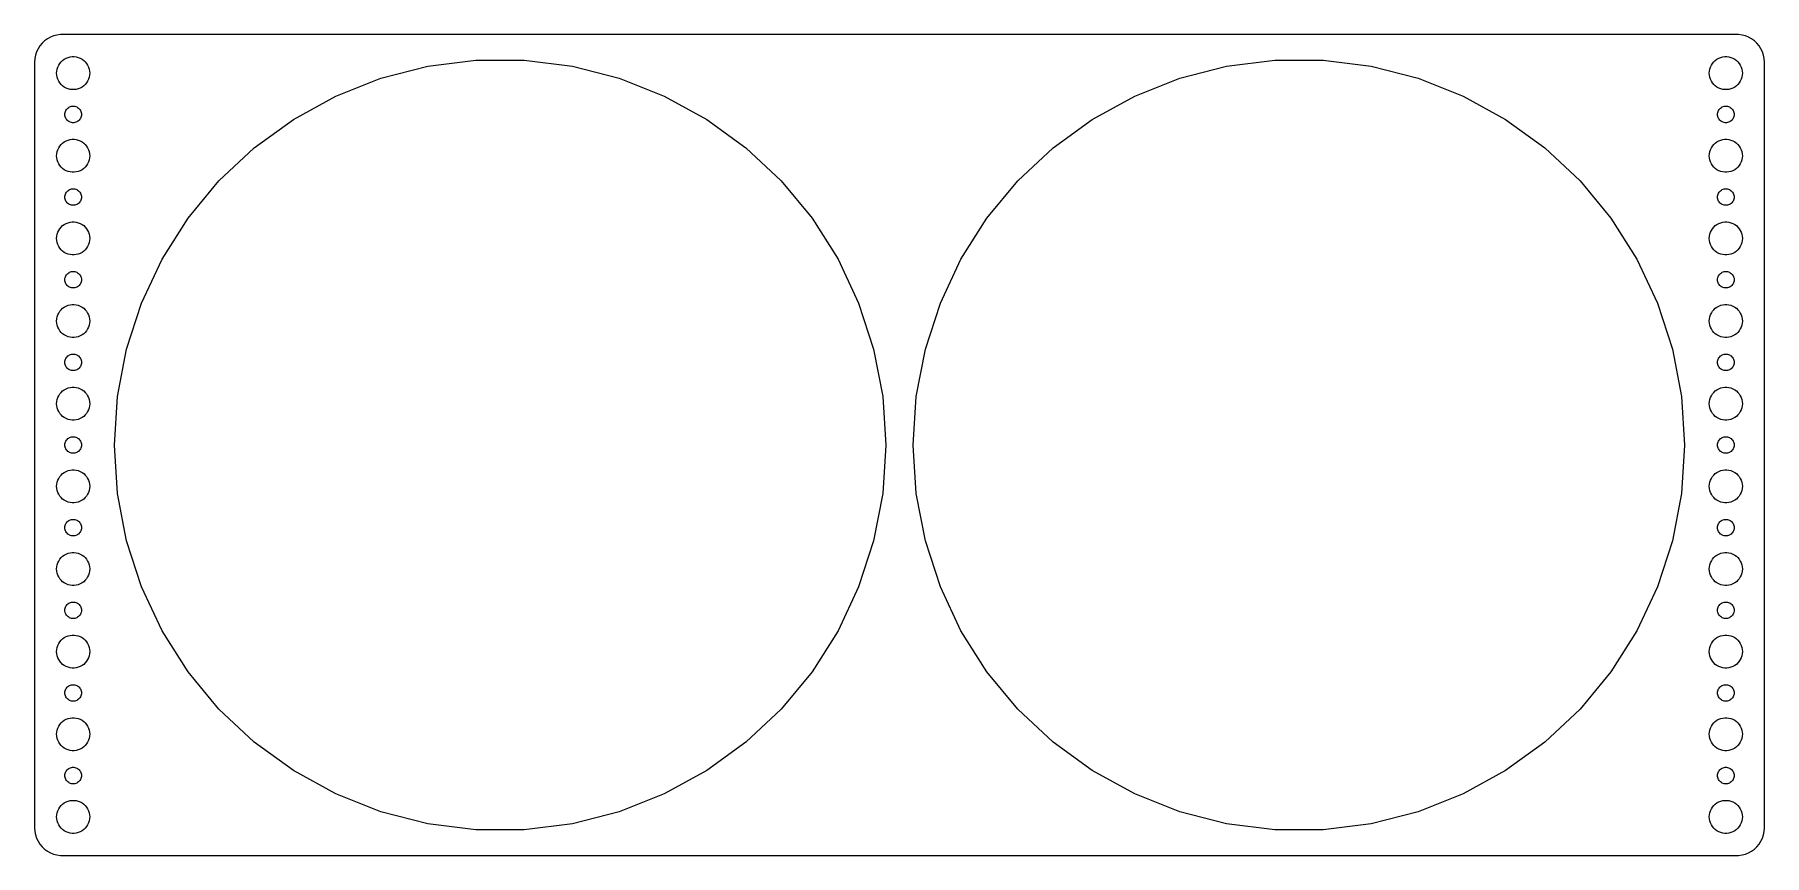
# Model space of a CAD drawing. Header units: metres. Extents: x -157 to 157, y -74 to 74.
import ezdxf

# ---------------------------------------------------------------- set-up
doc = ezdxf.new("R2010")
doc.units = ezdxf.units.M

msp = doc.modelspace()

# ---------------------------------------------------------------- linework, layer by layer
for p, q in [((-156.045, 72.4389), (-156.382, 71.9088)), ((-155.645, 72.9227), (-156.045, 72.4389)), ((-155.187, 73.3526), (-155.645, 72.9227)), ((-154.679, 73.7216), (-155.187, 73.3526)), ((-154.129, 74.0241), (-154.679, 73.7216)), ((-153.545, 74.2553), (-154.129, 74.0241)), ((-152.937, 74.4114), (-153.545, 74.2553)), ((-152.314, 74.4901), (-152.937, 74.4114)), ((152.314, 74.4901), (-152.314, 74.4901)), ((152.937, 74.4114), (152.314, 74.4901)), ((153.545, 74.2553), (152.937, 74.4114)), ((154.129, 74.0241), (153.545, 74.2553)), ((154.679, 73.7216), (154.129, 74.0241)), ((155.187, 73.3526), (154.679, 73.7216)), ((155.645, 72.9227), (155.187, 73.3526)), ((156.045, 72.4389), (155.645, 72.9227)), ((156.382, 71.9088), (156.045, 72.4389)), ((-156.961, 70.1267), (-157, 69.5)), ((-157, 69.5), (-157, -69.5)), ((-156.843, 70.7434), (-156.961, 70.1267)), ((-156.649, 71.3406), (-156.843, 70.7434)), ((-156.382, 71.9088), (-156.649, 71.3406)), ((-152.629, 68.9453), (-152.427, 69.2634)), ((-152.427, 69.2634), (-152.187, 69.5536)), ((-152.187, 69.5536), (-151.912, 69.8115)), ((-151.912, 69.8115), (-151.607, 70.033)), ((-151.607, 70.033), (-151.277, 70.2145)), ((-151.277, 70.2145), (-150.927, 70.3532)), ((-150.927, 70.3532), (-150.562, 70.4469)), ((-150.562, 70.4469), (-150.188, 70.4941)), ((-150.188, 70.4941), (-149.812, 70.4941)), ((-149.812, 70.4941), (-149.438, 70.4469)), ((-149.438, 70.4469), (-149.073, 70.3532)), ((-149.073, 70.3532), (-148.723, 70.2145)), ((-148.723, 70.2145), (-148.393, 70.033)), ((-148.393, 70.033), (-148.088, 69.8115)), ((-148.088, 69.8115), (-147.813, 69.5536)), ((-147.813, 69.5536), (-147.573, 69.2634)), ((-147.573, 69.2634), (-147.371, 68.9453)), ((-85.6167, 68.7601), (-76.8953, 69.8619)), ((-76.8953, 69.8619), (-68.1047, 69.8619)), ((-68.1047, 69.8619), (-59.3833, 68.7601)), ((59.3833, 68.7601), (68.1047, 69.8619)), ((68.1047, 69.8619), (76.8953, 69.8619)), ((76.8953, 69.8619), (85.6167, 68.7601)), ((147.371, 68.9453), (147.573, 69.2634)), ((147.573, 69.2634), (147.813, 69.5536)), ((147.813, 69.5536), (148.088, 69.8115)), ((148.088, 69.8115), (148.393, 70.033)), ((148.393, 70.033), (148.723, 70.2145)), ((148.723, 70.2145), (149.073, 70.3532)), ((149.073, 70.3532), (149.438, 70.4469)), ((149.438, 70.4469), (149.812, 70.4941)), ((149.812, 70.4941), (150.188, 70.4941)), ((150.188, 70.4941), (150.562, 70.4469)), ((150.562, 70.4469), (150.927, 70.3532)), ((150.927, 70.3532), (151.277, 70.2145)), ((151.277, 70.2145), (151.607, 70.033)), ((151.607, 70.033), (151.912, 69.8115)), ((151.912, 69.8115), (152.187, 69.5536)), ((152.187, 69.5536), (152.427, 69.2634)), ((152.427, 69.2634), (152.629, 68.9453)), ((156.649, 71.3406), (156.382, 71.9088)), ((156.843, 70.7434), (156.649, 71.3406)), ((156.961, 70.1267), (156.843, 70.7434)), ((157, 69.5), (156.961, 70.1267)), ((157, -69.5), (157, 69.5)), ((-153, 67.5), (-152.976, 67.876)), ((-152.976, 67.124), (-153, 67.5)), ((-152.976, 67.876), (-152.906, 68.2461)), ((-152.906, 66.7539), (-152.976, 67.124)), ((-152.906, 68.2461), (-152.789, 68.6044)), ((-152.789, 66.3956), (-152.906, 66.7539)), ((-152.789, 68.6044), (-152.629, 68.9453)), ((-152.629, 66.0547), (-152.789, 66.3956)), ((-152.427, 65.7366), (-152.629, 66.0547)), ((-147.371, 66.0547), (-147.573, 65.7366)), ((-147.371, 68.9453), (-147.211, 68.6044)), ((-147.211, 66.3956), (-147.371, 66.0547)), ((-147.211, 68.6044), (-147.094, 68.2461)), ((-147.094, 66.7539), (-147.211, 66.3956)), ((-147.094, 68.2461), (-147.024, 67.876)), ((-147.024, 67.124), (-147.094, 66.7539)), ((-147.024, 67.876), (-147, 67.5)), ((-147, 67.5), (-147.024, 67.124)), ((-102.305, 63.3379), (-94.1312, 66.574)), ((-94.1312, 66.574), (-85.6167, 68.7601)), ((-59.3833, 68.7601), (-50.8688, 66.574)), ((-50.8688, 66.574), (-42.6954, 63.3379)), ((42.6954, 63.3379), (50.8688, 66.574)), ((50.8688, 66.574), (59.3833, 68.7601)), ((85.6167, 68.7601), (94.1312, 66.574)), ((94.1312, 66.574), (102.305, 63.3379)), ((147, 67.5), (147.024, 67.876)), ((147.024, 67.124), (147, 67.5)), ((147.024, 67.876), (147.094, 68.2461)), ((147.094, 66.7539), (147.024, 67.124)), ((147.094, 68.2461), (147.211, 68.6044)), ((147.211, 66.3956), (147.094, 66.7539)), ((147.211, 68.6044), (147.371, 68.9453)), ((147.371, 66.0547), (147.211, 66.3956)), ((147.573, 65.7366), (147.371, 66.0547)), ((152.629, 66.0547), (152.427, 65.7366)), ((152.629, 68.9453), (152.789, 68.6044)), ((152.789, 66.3956), (152.629, 66.0547)), ((152.789, 68.6044), (152.906, 68.2461)), ((152.906, 66.7539), (152.789, 66.3956)), ((152.906, 68.2461), (152.976, 67.876)), ((152.976, 67.124), (152.906, 66.7539)), ((152.976, 67.876), (153, 67.5)), ((153, 67.5), (152.976, 67.124)), ((-152.187, 65.4464), (-152.427, 65.7366)), ((-151.912, 65.1885), (-152.187, 65.4464)), ((-151.607, 64.967), (-151.912, 65.1885)), ((-151.277, 64.7855), (-151.607, 64.967)), ((-150.927, 64.6468), (-151.277, 64.7855)), ((-150.562, 64.5531), (-150.927, 64.6468)), ((-150.188, 64.5059), (-150.562, 64.5531)), ((-149.812, 64.5059), (-150.188, 64.5059)), ((-149.438, 64.5531), (-149.812, 64.5059)), ((-149.073, 64.6468), (-149.438, 64.5531)), ((-148.723, 64.7855), (-149.073, 64.6468)), ((-148.393, 64.967), (-148.723, 64.7855)), ((-148.088, 65.1885), (-148.393, 64.967)), ((-147.813, 65.4464), (-148.088, 65.1885)), ((-147.573, 65.7366), (-147.813, 65.4464)), ((-110.008, 59.103), (-102.305, 63.3379)), ((-42.6954, 63.3379), (-34.9921, 59.103)), ((34.9921, 59.103), (42.6954, 63.3379)), ((102.305, 63.3379), (110.008, 59.103)), ((147.813, 65.4464), (147.573, 65.7366)), ((148.088, 65.1885), (147.813, 65.4464)), ((148.393, 64.967), (148.088, 65.1885)), ((148.723, 64.7855), (148.393, 64.967)), ((149.073, 64.6468), (148.723, 64.7855)), ((149.438, 64.5531), (149.073, 64.6468)), ((149.812, 64.5059), (149.438, 64.5531)), ((150.188, 64.5059), (149.812, 64.5059)), ((150.562, 64.5531), (150.188, 64.5059)), ((150.927, 64.6468), (150.562, 64.5531)), ((151.277, 64.7855), (150.927, 64.6468)), ((151.607, 64.967), (151.277, 64.7855)), ((151.912, 65.1885), (151.607, 64.967)), ((152.187, 65.4464), (151.912, 65.1885)), ((152.427, 65.7366), (152.187, 65.4464)), ((-151.5, 60), (-151.488, 60.188)), ((-151.488, 59.812), (-151.5, 60)), ((-151.488, 60.188), (-151.453, 60.373)), ((-151.453, 59.627), (-151.488, 59.812)), ((-151.453, 60.373), (-151.395, 60.5522)), ((-151.395, 60.5522), (-151.314, 60.7226)), ((-151.314, 60.7226), (-151.214, 60.8817)), ((-151.214, 60.8817), (-151.093, 61.0268)), ((-151.093, 61.0268), (-150.956, 61.1558)), ((-150.956, 61.1558), (-150.804, 61.2665)), ((-150.804, 61.2665), (-150.639, 61.3572)), ((-150.639, 61.3572), (-150.464, 61.4266)), ((-150.464, 61.4266), (-150.281, 61.4734)), ((-150.281, 61.4734), (-150.094, 61.497)), ((-150.094, 61.497), (-149.906, 61.497)), ((-149.906, 61.497), (-149.719, 61.4734)), ((-149.719, 61.4734), (-149.536, 61.4266)), ((-149.536, 61.4266), (-149.361, 61.3572)), ((-149.361, 61.3572), (-149.196, 61.2665)), ((-149.196, 61.2665), (-149.044, 61.1558)), ((-149.044, 61.1558), (-148.907, 61.0268)), ((-148.907, 61.0268), (-148.786, 60.8817)), ((-148.786, 60.8817), (-148.686, 60.7226)), ((-148.686, 60.7226), (-148.605, 60.5522)), ((-148.605, 60.5522), (-148.547, 60.373)), ((-148.547, 60.373), (-148.512, 60.188)), ((-148.512, 59.812), (-148.547, 59.627)), ((-148.512, 60.188), (-148.5, 60)), ((-148.5, 60), (-148.512, 59.812)), ((148.5, 60), (148.512, 60.188)), ((148.512, 59.812), (148.5, 60)), ((148.512, 60.188), (148.547, 60.373)), ((148.547, 59.627), (148.512, 59.812)), ((148.547, 60.373), (148.605, 60.5522)), ((148.605, 60.5522), (148.686, 60.7226)), ((148.686, 60.7226), (148.786, 60.8817)), ((148.786, 60.8817), (148.907, 61.0268)), ((148.907, 61.0268), (149.044, 61.1558)), ((149.044, 61.1558), (149.196, 61.2665)), ((149.196, 61.2665), (149.361, 61.3572)), ((149.361, 61.3572), (149.536, 61.4266)), ((149.536, 61.4266), (149.719, 61.4734)), ((149.719, 61.4734), (149.906, 61.497)), ((149.906, 61.497), (150.094, 61.497)), ((150.094, 61.497), (150.281, 61.4734)), ((150.281, 61.4734), (150.464, 61.4266)), ((150.464, 61.4266), (150.639, 61.3572)), ((150.639, 61.3572), (150.804, 61.2665)), ((150.804, 61.2665), (150.956, 61.1558)), ((150.956, 61.1558), (151.093, 61.0268)), ((151.093, 61.0268), (151.214, 60.8817)), ((151.214, 60.8817), (151.314, 60.7226)), ((151.314, 60.7226), (151.395, 60.5522)), ((151.395, 60.5522), (151.453, 60.373)), ((151.453, 60.373), (151.488, 60.188)), ((151.488, 59.812), (151.453, 59.627)), ((151.488, 60.188), (151.5, 60)), ((151.5, 60), (151.488, 59.812)), ((-151.395, 59.4478), (-151.453, 59.627)), ((-151.314, 59.2774), (-151.395, 59.4478)), ((-151.214, 59.1183), (-151.314, 59.2774)), ((-151.093, 58.9732), (-151.214, 59.1183)), ((-150.956, 58.8442), (-151.093, 58.9732)), ((-150.804, 58.7335), (-150.956, 58.8442)), ((-150.639, 58.6428), (-150.804, 58.7335)), ((-150.464, 58.5734), (-150.639, 58.6428)), ((-150.281, 58.5266), (-150.464, 58.5734)), ((-150.094, 58.503), (-150.281, 58.5266)), ((-149.906, 58.503), (-150.094, 58.503)), ((-149.719, 58.5266), (-149.906, 58.503)), ((-149.536, 58.5734), (-149.719, 58.5266)), ((-149.361, 58.6428), (-149.536, 58.5734)), ((-149.196, 58.7335), (-149.361, 58.6428)), ((-149.044, 58.8442), (-149.196, 58.7335)), ((-148.907, 58.9732), (-149.044, 58.8442)), ((-148.786, 59.1183), (-148.907, 58.9732)), ((-148.686, 59.2774), (-148.786, 59.1183)), ((-148.605, 59.4478), (-148.686, 59.2774)), ((-148.547, 59.627), (-148.605, 59.4478)), ((-117.12, 53.9359), (-110.008, 59.103)), ((-34.9921, 59.103), (-27.8803, 53.9359)), ((27.8803, 53.9359), (34.9921, 59.103)), ((110.008, 59.103), (117.12, 53.9359)), ((148.605, 59.4478), (148.547, 59.627)), ((148.686, 59.2774), (148.605, 59.4478)), ((148.786, 59.1183), (148.686, 59.2774)), ((148.907, 58.9732), (148.786, 59.1183)), ((149.044, 58.8442), (148.907, 58.9732)), ((149.196, 58.7335), (149.044, 58.8442)), ((149.361, 58.6428), (149.196, 58.7335)), ((149.536, 58.5734), (149.361, 58.6428)), ((149.719, 58.5266), (149.536, 58.5734)), ((149.906, 58.503), (149.719, 58.5266)), ((150.094, 58.503), (149.906, 58.503)), ((150.281, 58.5266), (150.094, 58.503)), ((150.464, 58.5734), (150.281, 58.5266)), ((150.639, 58.6428), (150.464, 58.5734)), ((150.804, 58.7335), (150.639, 58.6428)), ((150.956, 58.8442), (150.804, 58.7335)), ((151.093, 58.9732), (150.956, 58.8442)), ((151.214, 59.1183), (151.093, 58.9732)), ((151.314, 59.2774), (151.214, 59.1183)), ((151.395, 59.4478), (151.314, 59.2774)), ((151.453, 59.627), (151.395, 59.4478)), ((-152.906, 53.2461), (-152.789, 53.6044)), ((-152.789, 53.6044), (-152.629, 53.9453)), ((-152.629, 53.9453), (-152.427, 54.2634)), ((-152.427, 54.2634), (-152.187, 54.5536)), ((-152.187, 54.5536), (-151.912, 54.8115)), ((-151.912, 54.8115), (-151.607, 55.033)), ((-151.607, 55.033), (-151.277, 55.2145)), ((-151.277, 55.2145), (-150.927, 55.3532)), ((-150.927, 55.3532), (-150.562, 55.4469)), ((-150.562, 55.4469), (-150.188, 55.4941)), ((-150.188, 55.4941), (-149.812, 55.4941)), ((-149.812, 55.4941), (-149.438, 55.4469)), ((-149.438, 55.4469), (-149.073, 55.3532)), ((-149.073, 55.3532), (-148.723, 55.2145)), ((-148.723, 55.2145), (-148.393, 55.033)), ((-148.393, 55.033), (-148.088, 54.8115)), ((-148.088, 54.8115), (-147.813, 54.5536)), ((-147.813, 54.5536), (-147.573, 54.2634)), ((-147.573, 54.2634), (-147.371, 53.9453)), ((-147.371, 53.9453), (-147.211, 53.6044)), ((-147.211, 53.6044), (-147.094, 53.2461)), ((-123.528, 47.9183), (-117.12, 53.9359)), ((-27.8803, 53.9359), (-21.4722, 47.9183)), ((21.4722, 47.9183), (27.8803, 53.9359)), ((117.12, 53.9359), (123.528, 47.9183)), ((147.094, 53.2461), (147.211, 53.6044)), ((147.211, 53.6044), (147.371, 53.9453)), ((147.371, 53.9453), (147.573, 54.2634)), ((147.573, 54.2634), (147.813, 54.5536)), ((147.813, 54.5536), (148.088, 54.8115)), ((148.088, 54.8115), (148.393, 55.033)), ((148.393, 55.033), (148.723, 55.2145)), ((148.723, 55.2145), (149.073, 55.3532)), ((149.073, 55.3532), (149.438, 55.4469)), ((149.438, 55.4469), (149.812, 55.4941)), ((149.812, 55.4941), (150.188, 55.4941)), ((150.188, 55.4941), (150.562, 55.4469)), ((150.562, 55.4469), (150.927, 55.3532)), ((150.927, 55.3532), (151.277, 55.2145)), ((151.277, 55.2145), (151.607, 55.033)), ((151.607, 55.033), (151.912, 54.8115)), ((151.912, 54.8115), (152.187, 54.5536)), ((152.187, 54.5536), (152.427, 54.2634)), ((152.427, 54.2634), (152.629, 53.9453)), ((152.629, 53.9453), (152.789, 53.6044)), ((152.789, 53.6044), (152.906, 53.2461)), ((-153, 52.5), (-152.976, 52.876)), ((-152.976, 52.124), (-153, 52.5)), ((-152.976, 52.876), (-152.906, 53.2461)), ((-152.906, 51.7539), (-152.976, 52.124)), ((-152.789, 51.3956), (-152.906, 51.7539)), ((-152.629, 51.0547), (-152.789, 51.3956)), ((-152.427, 50.7366), (-152.629, 51.0547)), ((-152.187, 50.4464), (-152.427, 50.7366)), ((-151.912, 50.1885), (-152.187, 50.4464)), ((-147.813, 50.4464), (-148.088, 50.1885)), ((-147.573, 50.7366), (-147.813, 50.4464)), ((-147.371, 51.0547), (-147.573, 50.7366)), ((-147.211, 51.3956), (-147.371, 51.0547)), ((-147.094, 51.7539), (-147.211, 51.3956)), ((-147.094, 53.2461), (-147.024, 52.876)), ((-147.024, 52.124), (-147.094, 51.7539)), ((-147.024, 52.876), (-147, 52.5)), ((-147, 52.5), (-147.024, 52.124)), ((147, 52.5), (147.024, 52.876)), ((147.024, 52.124), (147, 52.5)), ((147.024, 52.876), (147.094, 53.2461)), ((147.094, 51.7539), (147.024, 52.124)), ((147.211, 51.3956), (147.094, 51.7539)), ((147.371, 51.0547), (147.211, 51.3956)), ((147.573, 50.7366), (147.371, 51.0547)), ((147.813, 50.4464), (147.573, 50.7366)), ((148.088, 50.1885), (147.813, 50.4464)), ((152.187, 50.4464), (151.912, 50.1885)), ((152.427, 50.7366), (152.187, 50.4464)), ((152.629, 51.0547), (152.427, 50.7366)), ((152.789, 51.3956), (152.629, 51.0547)), ((152.906, 51.7539), (152.789, 51.3956)), ((152.906, 53.2461), (152.976, 52.876)), ((152.976, 52.124), (152.906, 51.7539)), ((152.976, 52.876), (153, 52.5)), ((153, 52.5), (152.976, 52.124)), ((-151.607, 49.967), (-151.912, 50.1885)), ((-151.277, 49.7855), (-151.607, 49.967)), ((-150.927, 49.6468), (-151.277, 49.7855)), ((-150.562, 49.5531), (-150.927, 49.6468)), ((-150.188, 49.5059), (-150.562, 49.5531)), ((-149.812, 49.5059), (-150.188, 49.5059)), ((-149.438, 49.5531), (-149.812, 49.5059)), ((-149.073, 49.6468), (-149.438, 49.5531)), ((-148.723, 49.7855), (-149.073, 49.6468)), ((-148.393, 49.967), (-148.723, 49.7855)), ((-148.088, 50.1885), (-148.393, 49.967)), ((-129.131, 41.145), (-123.528, 47.9183)), ((-21.4722, 47.9183), (-15.8688, 41.145)), ((15.8688, 41.145), (21.4722, 47.9183)), ((123.528, 47.9183), (129.131, 41.145)), ((148.393, 49.967), (148.088, 50.1885)), ((148.723, 49.7855), (148.393, 49.967)), ((149.073, 49.6468), (148.723, 49.7855)), ((149.438, 49.5531), (149.073, 49.6468)), ((149.812, 49.5059), (149.438, 49.5531)), ((150.188, 49.5059), (149.812, 49.5059)), ((150.562, 49.5531), (150.188, 49.5059)), ((150.927, 49.6468), (150.562, 49.5531)), ((151.277, 49.7855), (150.927, 49.6468)), ((151.607, 49.967), (151.277, 49.7855)), ((151.912, 50.1885), (151.607, 49.967)), ((-151.5, 45), (-151.488, 45.188)), ((-151.488, 44.812), (-151.5, 45)), ((-151.488, 45.188), (-151.453, 45.373)), ((-151.453, 44.627), (-151.488, 44.812)), ((-151.453, 45.373), (-151.395, 45.5522)), ((-151.395, 44.4478), (-151.453, 44.627)), ((-151.395, 45.5522), (-151.314, 45.7226)), ((-151.314, 44.2774), (-151.395, 44.4478)), ((-151.314, 45.7226), (-151.214, 45.8817)), ((-151.214, 44.1183), (-151.314, 44.2774)), ((-151.214, 45.8817), (-151.093, 46.0268)), ((-151.093, 43.9732), (-151.214, 44.1183)), ((-151.093, 46.0268), (-150.956, 46.1558)), ((-150.956, 43.8442), (-151.093, 43.9732)), ((-150.956, 46.1558), (-150.804, 46.2665)), ((-150.804, 46.2665), (-150.639, 46.3572)), ((-150.639, 46.3572), (-150.464, 46.4266)), ((-150.464, 46.4266), (-150.281, 46.4734)), ((-150.281, 46.4734), (-150.094, 46.497)), ((-150.094, 46.497), (-149.906, 46.497)), ((-149.906, 46.497), (-149.719, 46.4734)), ((-149.719, 46.4734), (-149.536, 46.4266)), ((-149.536, 46.4266), (-149.361, 46.3572)), ((-149.361, 46.3572), (-149.196, 46.2665)), ((-149.196, 46.2665), (-149.044, 46.1558)), ((-149.044, 46.1558), (-148.907, 46.0268)), ((-148.907, 43.9732), (-149.044, 43.8442)), ((-148.907, 46.0268), (-148.786, 45.8817)), ((-148.786, 44.1183), (-148.907, 43.9732)), ((-148.786, 45.8817), (-148.686, 45.7226)), ((-148.686, 44.2774), (-148.786, 44.1183)), ((-148.686, 45.7226), (-148.605, 45.5522)), ((-148.605, 44.4478), (-148.686, 44.2774)), ((-148.605, 45.5522), (-148.547, 45.373)), ((-148.547, 44.627), (-148.605, 44.4478)), ((-148.547, 45.373), (-148.512, 45.188)), ((-148.512, 44.812), (-148.547, 44.627)), ((-148.512, 45.188), (-148.5, 45)), ((-148.5, 45), (-148.512, 44.812)), ((148.5, 45), (148.512, 45.188)), ((148.512, 44.812), (148.5, 45)), ((148.512, 45.188), (148.547, 45.373)), ((148.547, 44.627), (148.512, 44.812)), ((148.547, 45.373), (148.605, 45.5522)), ((148.605, 44.4478), (148.547, 44.627)), ((148.605, 45.5522), (148.686, 45.7226)), ((148.686, 44.2774), (148.605, 44.4478)), ((148.686, 45.7226), (148.786, 45.8817)), ((148.786, 44.1183), (148.686, 44.2774)), ((148.786, 45.8817), (148.907, 46.0268)), ((148.907, 43.9732), (148.786, 44.1183)), ((148.907, 46.0268), (149.044, 46.1558)), ((149.044, 43.8442), (148.907, 43.9732)), ((149.044, 46.1558), (149.196, 46.2665)), ((149.196, 46.2665), (149.361, 46.3572)), ((149.361, 46.3572), (149.536, 46.4266)), ((149.536, 46.4266), (149.719, 46.4734)), ((149.719, 46.4734), (149.906, 46.497)), ((149.906, 46.497), (150.094, 46.497)), ((150.094, 46.497), (150.281, 46.4734)), ((150.281, 46.4734), (150.464, 46.4266)), ((150.464, 46.4266), (150.639, 46.3572)), ((150.639, 46.3572), (150.804, 46.2665)), ((150.804, 46.2665), (150.956, 46.1558)), ((150.956, 46.1558), (151.093, 46.0268)), ((151.093, 43.9732), (150.956, 43.8442)), ((151.093, 46.0268), (151.214, 45.8817)), ((151.214, 44.1183), (151.093, 43.9732)), ((151.214, 45.8817), (151.314, 45.7226)), ((151.314, 44.2774), (151.214, 44.1183)), ((151.314, 45.7226), (151.395, 45.5522)), ((151.395, 44.4478), (151.314, 44.2774)), ((151.395, 45.5522), (151.453, 45.373)), ((151.453, 44.627), (151.395, 44.4478)), ((151.453, 45.373), (151.488, 45.188)), ((151.488, 44.812), (151.453, 44.627)), ((151.488, 45.188), (151.5, 45)), ((151.5, 45), (151.488, 44.812)), ((-150.804, 43.7335), (-150.956, 43.8442)), ((-150.639, 43.6428), (-150.804, 43.7335)), ((-150.464, 43.5734), (-150.639, 43.6428)), ((-150.281, 43.5266), (-150.464, 43.5734)), ((-150.094, 43.503), (-150.281, 43.5266)), ((-149.906, 43.503), (-150.094, 43.503)), ((-149.719, 43.5266), (-149.906, 43.503)), ((-149.536, 43.5734), (-149.719, 43.5266)), ((-149.361, 43.6428), (-149.536, 43.5734)), ((-149.196, 43.7335), (-149.361, 43.6428)), ((-149.044, 43.8442), (-149.196, 43.7335)), ((-133.841, 33.7227), (-129.131, 41.145)), ((-15.8688, 41.145), (-11.1585, 33.7227)), ((11.1585, 33.7227), (15.8688, 41.145)), ((129.131, 41.145), (133.841, 33.7227)), ((149.196, 43.7335), (149.044, 43.8442)), ((149.361, 43.6428), (149.196, 43.7335)), ((149.536, 43.5734), (149.361, 43.6428)), ((149.719, 43.5266), (149.536, 43.5734)), ((149.906, 43.503), (149.719, 43.5266)), ((150.094, 43.503), (149.906, 43.503)), ((150.281, 43.5266), (150.094, 43.503)), ((150.464, 43.5734), (150.281, 43.5266)), ((150.639, 43.6428), (150.464, 43.5734)), ((150.804, 43.7335), (150.639, 43.6428)), ((150.956, 43.8442), (150.804, 43.7335)), ((-153, 37.5), (-152.976, 37.876)), ((-152.976, 37.876), (-152.906, 38.2461)), ((-152.906, 38.2461), (-152.789, 38.6044)), ((-152.789, 38.6044), (-152.629, 38.9453)), ((-152.629, 38.9453), (-152.427, 39.2634)), ((-152.427, 39.2634), (-152.187, 39.5536)), ((-152.187, 39.5536), (-151.912, 39.8115)), ((-151.912, 39.8115), (-151.607, 40.033)), ((-151.607, 40.033), (-151.277, 40.2145)), ((-151.277, 40.2145), (-150.927, 40.3532)), ((-150.927, 40.3532), (-150.562, 40.4469)), ((-150.562, 40.4469), (-150.188, 40.4941)), ((-150.188, 40.4941), (-149.812, 40.4941)), ((-149.812, 40.4941), (-149.438, 40.4469)), ((-149.438, 40.4469), (-149.073, 40.3532)), ((-149.073, 40.3532), (-148.723, 40.2145)), ((-148.723, 40.2145), (-148.393, 40.033)), ((-148.393, 40.033), (-148.088, 39.8115)), ((-148.088, 39.8115), (-147.813, 39.5536)), ((-147.813, 39.5536), (-147.573, 39.2634)), ((-147.573, 39.2634), (-147.371, 38.9453)), ((-147.371, 38.9453), (-147.211, 38.6044)), ((-147.211, 38.6044), (-147.094, 38.2461)), ((-147.094, 38.2461), (-147.024, 37.876)), ((-147.024, 37.876), (-147, 37.5)), ((147, 37.5), (147.024, 37.876)), ((147.024, 37.876), (147.094, 38.2461)), ((147.094, 38.2461), (147.211, 38.6044)), ((147.211, 38.6044), (147.371, 38.9453)), ((147.371, 38.9453), (147.573, 39.2634)), ((147.573, 39.2634), (147.813, 39.5536)), ((147.813, 39.5536), (148.088, 39.8115)), ((148.088, 39.8115), (148.393, 40.033)), ((148.393, 40.033), (148.723, 40.2145)), ((148.723, 40.2145), (149.073, 40.3532)), ((149.073, 40.3532), (149.438, 40.4469)), ((149.438, 40.4469), (149.812, 40.4941)), ((149.812, 40.4941), (150.188, 40.4941)), ((150.188, 40.4941), (150.562, 40.4469)), ((150.562, 40.4469), (150.927, 40.3532)), ((150.927, 40.3532), (151.277, 40.2145)), ((151.277, 40.2145), (151.607, 40.033)), ((151.607, 40.033), (151.912, 39.8115)), ((151.912, 39.8115), (152.187, 39.5536)), ((152.187, 39.5536), (152.427, 39.2634)), ((152.427, 39.2634), (152.629, 38.9453)), ((152.629, 38.9453), (152.789, 38.6044)), ((152.789, 38.6044), (152.906, 38.2461)), ((152.906, 38.2461), (152.976, 37.876)), ((152.976, 37.876), (153, 37.5)), ((-152.976, 37.124), (-153, 37.5)), ((-152.906, 36.7539), (-152.976, 37.124)), ((-152.789, 36.3956), (-152.906, 36.7539)), ((-152.629, 36.0547), (-152.789, 36.3956)), ((-152.427, 35.7366), (-152.629, 36.0547)), ((-152.187, 35.4464), (-152.427, 35.7366)), ((-151.912, 35.1885), (-152.187, 35.4464)), ((-151.607, 34.967), (-151.912, 35.1885)), ((-151.277, 34.7855), (-151.607, 34.967)), ((-150.927, 34.6468), (-151.277, 34.7855)), ((-150.562, 34.5531), (-150.927, 34.6468)), ((-150.188, 34.5059), (-150.562, 34.5531)), ((-149.438, 34.5531), (-149.812, 34.5059)), ((-149.073, 34.6468), (-149.438, 34.5531)), ((-148.723, 34.7855), (-149.073, 34.6468)), ((-148.393, 34.967), (-148.723, 34.7855)), ((-148.088, 35.1885), (-148.393, 34.967)), ((-147.813, 35.4464), (-148.088, 35.1885)), ((-147.573, 35.7366), (-147.813, 35.4464)), ((-147.371, 36.0547), (-147.573, 35.7366)), ((-147.211, 36.3956), (-147.371, 36.0547)), ((-147.094, 36.7539), (-147.211, 36.3956)), ((-147.024, 37.124), (-147.094, 36.7539)), ((-147, 37.5), (-147.024, 37.124)), ((147.024, 37.124), (147, 37.5)), ((147.094, 36.7539), (147.024, 37.124)), ((147.211, 36.3956), (147.094, 36.7539)), ((147.371, 36.0547), (147.211, 36.3956)), ((147.573, 35.7366), (147.371, 36.0547)), ((147.813, 35.4464), (147.573, 35.7366)), ((148.088, 35.1885), (147.813, 35.4464)), ((148.393, 34.967), (148.088, 35.1885)), ((148.723, 34.7855), (148.393, 34.967)), ((149.073, 34.6468), (148.723, 34.7855)), ((149.438, 34.5531), (149.073, 34.6468)), ((149.812, 34.5059), (149.438, 34.5531)), ((150.562, 34.5531), (150.188, 34.5059)), ((150.927, 34.6468), (150.562, 34.5531)), ((151.277, 34.7855), (150.927, 34.6468)), ((151.607, 34.967), (151.277, 34.7855)), ((151.912, 35.1885), (151.607, 34.967)), ((152.187, 35.4464), (151.912, 35.1885)), ((152.427, 35.7366), (152.187, 35.4464)), ((152.629, 36.0547), (152.427, 35.7366)), ((152.789, 36.3956), (152.629, 36.0547)), ((152.906, 36.7539), (152.789, 36.3956)), ((152.976, 37.124), (152.906, 36.7539)), ((153, 37.5), (152.976, 37.124)), ((-150.639, 31.3572), (-150.464, 31.4266)), ((-150.464, 31.4266), (-150.281, 31.4734)), ((-150.281, 31.4734), (-150.094, 31.497)), ((-149.812, 34.5059), (-150.188, 34.5059)), ((-150.094, 31.497), (-149.906, 31.497)), ((-149.906, 31.497), (-149.719, 31.4734)), ((-149.719, 31.4734), (-149.536, 31.4266)), ((-149.536, 31.4266), (-149.361, 31.3572)), ((-137.584, 25.7687), (-133.841, 33.7227)), ((-11.1585, 33.7227), (-7.41563, 25.7687)), ((7.41563, 25.7687), (11.1585, 33.7227)), ((133.841, 33.7227), (137.584, 25.7687)), ((149.361, 31.3572), (149.536, 31.4266)), ((149.536, 31.4266), (149.719, 31.4734)), ((149.719, 31.4734), (149.906, 31.497)), ((150.188, 34.5059), (149.812, 34.5059)), ((149.906, 31.497), (150.094, 31.497)), ((150.094, 31.497), (150.281, 31.4734)), ((150.281, 31.4734), (150.464, 31.4266)), ((150.464, 31.4266), (150.639, 31.3572)), ((-151.5, 30), (-151.488, 30.188)), ((-151.488, 29.812), (-151.5, 30)), ((-151.488, 30.188), (-151.453, 30.373)), ((-151.453, 29.627), (-151.488, 29.812)), ((-151.453, 30.373), (-151.395, 30.5522)), ((-151.395, 29.4478), (-151.453, 29.627)), ((-151.395, 30.5522), (-151.314, 30.7226)), ((-151.314, 29.2774), (-151.395, 29.4478)), ((-151.314, 30.7226), (-151.214, 30.8817)), ((-151.214, 29.1183), (-151.314, 29.2774)), ((-151.214, 30.8817), (-151.093, 31.0268)), ((-151.093, 28.9732), (-151.214, 29.1183)), ((-151.093, 31.0268), (-150.956, 31.1558)), ((-150.956, 28.8442), (-151.093, 28.9732)), ((-150.956, 31.1558), (-150.804, 31.2665)), ((-150.804, 28.7335), (-150.956, 28.8442)), ((-150.804, 31.2665), (-150.639, 31.3572)), ((-150.639, 28.6427), (-150.804, 28.7335)), ((-150.464, 28.5734), (-150.639, 28.6427)), ((-150.281, 28.5266), (-150.464, 28.5734)), ((-150.094, 28.503), (-150.281, 28.5266)), ((-149.906, 28.503), (-150.094, 28.503)), ((-149.719, 28.5266), (-149.906, 28.503)), ((-149.536, 28.5734), (-149.719, 28.5266)), ((-149.361, 28.6427), (-149.536, 28.5734)), ((-149.361, 31.3572), (-149.196, 31.2665)), ((-149.196, 28.7335), (-149.361, 28.6427)), ((-149.196, 31.2665), (-149.044, 31.1558)), ((-149.044, 28.8442), (-149.196, 28.7335)), ((-149.044, 31.1558), (-148.907, 31.0268)), ((-148.907, 28.9732), (-149.044, 28.8442)), ((-148.907, 31.0268), (-148.786, 30.8817)), ((-148.786, 29.1183), (-148.907, 28.9732)), ((-148.786, 30.8817), (-148.686, 30.7226)), ((-148.686, 29.2774), (-148.786, 29.1183)), ((-148.686, 30.7226), (-148.605, 30.5522)), ((-148.605, 29.4478), (-148.686, 29.2774)), ((-148.605, 30.5522), (-148.547, 30.373)), ((-148.547, 29.627), (-148.605, 29.4478)), ((-148.547, 30.373), (-148.512, 30.188)), ((-148.512, 29.812), (-148.547, 29.627)), ((-148.512, 30.188), (-148.5, 30)), ((-148.5, 30), (-148.512, 29.812)), ((148.5, 30), (148.512, 30.188)), ((148.512, 29.812), (148.5, 30)), ((148.512, 30.188), (148.547, 30.373)), ((148.547, 29.627), (148.512, 29.812)), ((148.547, 30.373), (148.605, 30.5522)), ((148.605, 29.4478), (148.547, 29.627)), ((148.605, 30.5522), (148.686, 30.7226)), ((148.686, 29.2774), (148.605, 29.4478)), ((148.686, 30.7226), (148.786, 30.8817)), ((148.786, 29.1183), (148.686, 29.2774)), ((148.786, 30.8817), (148.907, 31.0268)), ((148.907, 28.9732), (148.786, 29.1183)), ((148.907, 31.0268), (149.044, 31.1558)), ((149.044, 28.8442), (148.907, 28.9732)), ((149.044, 31.1558), (149.196, 31.2665)), ((149.196, 28.7335), (149.044, 28.8442)), ((149.196, 31.2665), (149.361, 31.3572)), ((149.361, 28.6427), (149.196, 28.7335)), ((149.536, 28.5734), (149.361, 28.6427)), ((149.719, 28.5266), (149.536, 28.5734)), ((149.906, 28.503), (149.719, 28.5266)), ((150.094, 28.503), (149.906, 28.503)), ((150.281, 28.5266), (150.094, 28.503)), ((150.464, 28.5734), (150.281, 28.5266)), ((150.639, 28.6427), (150.464, 28.5734)), ((150.639, 31.3572), (150.804, 31.2665)), ((150.804, 28.7335), (150.639, 28.6427)), ((150.804, 31.2665), (150.956, 31.1558)), ((150.956, 28.8442), (150.804, 28.7335)), ((150.956, 31.1558), (151.093, 31.0268)), ((151.093, 28.9732), (150.956, 28.8442)), ((151.093, 31.0268), (151.214, 30.8817)), ((151.214, 29.1183), (151.093, 28.9732)), ((151.214, 30.8817), (151.314, 30.7226)), ((151.314, 29.2774), (151.214, 29.1183)), ((151.314, 30.7226), (151.395, 30.5522)), ((151.395, 29.4478), (151.314, 29.2774)), ((151.395, 30.5522), (151.453, 30.373)), ((151.453, 29.627), (151.395, 29.4478)), ((151.453, 30.373), (151.488, 30.188)), ((151.488, 29.812), (151.453, 29.627)), ((151.488, 30.188), (151.5, 30)), ((151.5, 30), (151.488, 29.812)), ((-151.607, 25.033), (-151.277, 25.2145)), ((-151.277, 25.2145), (-150.927, 25.3532)), ((-150.927, 25.3532), (-150.562, 25.4469)), ((-150.562, 25.4469), (-150.188, 25.4941)), ((-150.188, 25.4941), (-149.812, 25.4941)), ((-149.812, 25.4941), (-149.438, 25.4469)), ((-149.438, 25.4469), (-149.073, 25.3532)), ((-149.073, 25.3532), (-148.723, 25.2145)), ((-148.723, 25.2145), (-148.393, 25.033)), ((-140.301, 17.4083), (-137.584, 25.7687)), ((-7.41563, 25.7687), (-4.69917, 17.4083)), ((4.69917, 17.4083), (7.41563, 25.7687)), ((137.584, 25.7687), (140.301, 17.4083)), ((148.393, 25.033), (148.723, 25.2145)), ((148.723, 25.2145), (149.073, 25.3532)), ((149.073, 25.3532), (149.438, 25.4469)), ((149.438, 25.4469), (149.812, 25.4941)), ((149.812, 25.4941), (150.188, 25.4941)), ((150.188, 25.4941), (150.562, 25.4469)), ((150.562, 25.4469), (150.927, 25.3532)), ((150.927, 25.3532), (151.277, 25.2145)), ((151.277, 25.2145), (151.607, 25.033)), ((-153, 22.5), (-152.976, 22.876)), ((-152.976, 22.124), (-153, 22.5)), ((-152.976, 22.876), (-152.906, 23.2461)), ((-152.906, 21.7539), (-152.976, 22.124)), ((-152.906, 23.2461), (-152.789, 23.6044)), ((-152.789, 23.6044), (-152.629, 23.9453)), ((-152.629, 23.9453), (-152.427, 24.2634)), ((-152.427, 24.2634), (-152.187, 24.5536)), ((-152.187, 24.5536), (-151.912, 24.8115)), ((-151.912, 24.8115), (-151.607, 25.033)), ((-148.393, 25.033), (-148.088, 24.8115)), ((-148.088, 24.8115), (-147.813, 24.5536)), ((-147.813, 24.5536), (-147.573, 24.2634)), ((-147.573, 24.2634), (-147.371, 23.9453)), ((-147.371, 23.9453), (-147.211, 23.6044)), ((-147.211, 23.6044), (-147.094, 23.2461)), ((-147.094, 23.2461), (-147.024, 22.876)), ((-147.024, 22.124), (-147.094, 21.7539)), ((-147.024, 22.876), (-147, 22.5)), ((-147, 22.5), (-147.024, 22.124)), ((147, 22.5), (147.024, 22.876)), ((147.024, 22.124), (147, 22.5)), ((147.024, 22.876), (147.094, 23.2461)), ((147.094, 21.7539), (147.024, 22.124)), ((147.094, 23.2461), (147.211, 23.6044)), ((147.211, 23.6044), (147.371, 23.9453)), ((147.371, 23.9453), (147.573, 24.2634)), ((147.573, 24.2634), (147.813, 24.5536)), ((147.813, 24.5536), (148.088, 24.8115)), ((148.088, 24.8115), (148.393, 25.033)), ((151.607, 25.033), (151.912, 24.8115)), ((151.912, 24.8115), (152.187, 24.5536)), ((152.187, 24.5536), (152.427, 24.2634)), ((152.427, 24.2634), (152.629, 23.9453)), ((152.629, 23.9453), (152.789, 23.6044)), ((152.789, 23.6044), (152.906, 23.2461)), ((152.906, 23.2461), (152.976, 22.876)), ((152.976, 22.124), (152.906, 21.7539)), ((152.976, 22.876), (153, 22.5)), ((153, 22.5), (152.976, 22.124)), ((-152.789, 21.3956), (-152.906, 21.7539)), ((-152.629, 21.0547), (-152.789, 21.3956)), ((-152.427, 20.7366), (-152.629, 21.0547)), ((-152.187, 20.4464), (-152.427, 20.7366)), ((-151.912, 20.1884), (-152.187, 20.4464)), ((-151.607, 19.967), (-151.912, 20.1884)), ((-151.277, 19.7855), (-151.607, 19.967)), ((-150.927, 19.6468), (-151.277, 19.7855)), ((-150.562, 19.5531), (-150.927, 19.6468)), ((-150.188, 19.5059), (-150.562, 19.5531)), ((-149.812, 19.5059), (-150.188, 19.5059)), ((-149.438, 19.5531), (-149.812, 19.5059)), ((-149.073, 19.6468), (-149.438, 19.5531)), ((-148.723, 19.7855), (-149.073, 19.6468)), ((-148.393, 19.967), (-148.723, 19.7855)), ((-148.088, 20.1884), (-148.393, 19.967)), ((-147.813, 20.4464), (-148.088, 20.1884)), ((-147.573, 20.7366), (-147.813, 20.4464)), ((-147.371, 21.0547), (-147.573, 20.7366)), ((-147.211, 21.3956), (-147.371, 21.0547)), ((-147.094, 21.7539), (-147.211, 21.3956)), ((147.211, 21.3956), (147.094, 21.7539)), ((147.371, 21.0547), (147.211, 21.3956)), ((147.573, 20.7366), (147.371, 21.0547)), ((147.813, 20.4464), (147.573, 20.7366)), ((148.088, 20.1884), (147.813, 20.4464)), ((148.393, 19.967), (148.088, 20.1884)), ((148.723, 19.7855), (148.393, 19.967)), ((149.073, 19.6468), (148.723, 19.7855)), ((149.438, 19.5531), (149.073, 19.6468)), ((149.812, 19.5059), (149.438, 19.5531)), ((150.188, 19.5059), (149.812, 19.5059)), ((150.562, 19.5531), (150.188, 19.5059)), ((150.927, 19.6468), (150.562, 19.5531)), ((151.277, 19.7855), (150.927, 19.6468)), ((151.607, 19.967), (151.277, 19.7855)), ((151.912, 20.1884), (151.607, 19.967)), ((152.187, 20.4464), (151.912, 20.1884)), ((152.427, 20.7366), (152.187, 20.4464)), ((152.629, 21.0547), (152.427, 20.7366)), ((152.789, 21.3956), (152.629, 21.0547)), ((152.906, 21.7539), (152.789, 21.3956)), ((-151.395, 15.5522), (-151.314, 15.7226)), ((-151.314, 15.7226), (-151.214, 15.8817)), ((-151.214, 15.8817), (-151.093, 16.0268)), ((-151.093, 16.0268), (-150.956, 16.1558)), ((-150.956, 16.1558), (-150.804, 16.2665)), ((-150.804, 16.2665), (-150.639, 16.3572)), ((-150.639, 16.3572), (-150.464, 16.4266)), ((-150.464, 16.4266), (-150.281, 16.4734)), ((-150.281, 16.4734), (-150.094, 16.497)), ((-150.094, 16.497), (-149.906, 16.497)), ((-149.906, 16.497), (-149.719, 16.4734)), ((-149.719, 16.4734), (-149.536, 16.4266)), ((-149.536, 16.4266), (-149.361, 16.3572)), ((-149.361, 16.3572), (-149.196, 16.2665)), ((-149.196, 16.2665), (-149.044, 16.1558)), ((-149.044, 16.1558), (-148.907, 16.0268)), ((-148.907, 16.0268), (-148.786, 15.8817)), ((-148.786, 15.8817), (-148.686, 15.7226)), ((-148.686, 15.7226), (-148.605, 15.5522)), ((-141.948, 8.77332), (-140.301, 17.4083)), ((-4.69917, 17.4083), (-3.05196, 8.77332)), ((3.05196, 8.77332), (4.69917, 17.4083)), ((140.301, 17.4083), (141.948, 8.77332)), ((148.605, 15.5522), (148.686, 15.7226)), ((148.686, 15.7226), (148.786, 15.8817)), ((148.786, 15.8817), (148.907, 16.0268)), ((148.907, 16.0268), (149.044, 16.1558)), ((149.044, 16.1558), (149.196, 16.2665)), ((149.196, 16.2665), (149.361, 16.3572)), ((149.361, 16.3572), (149.536, 16.4266)), ((149.536, 16.4266), (149.719, 16.4734)), ((149.719, 16.4734), (149.906, 16.497)), ((149.906, 16.497), (150.094, 16.497)), ((150.094, 16.497), (150.281, 16.4734)), ((150.281, 16.4734), (150.464, 16.4266)), ((150.464, 16.4266), (150.639, 16.3572)), ((150.639, 16.3572), (150.804, 16.2665)), ((150.804, 16.2665), (150.956, 16.1558)), ((150.956, 16.1558), (151.093, 16.0268)), ((151.093, 16.0268), (151.214, 15.8817)), ((151.214, 15.8817), (151.314, 15.7226)), ((151.314, 15.7226), (151.395, 15.5522)), ((-151.5, 15), (-151.488, 15.188)), ((-151.488, 14.812), (-151.5, 15)), ((-151.488, 15.188), (-151.453, 15.373)), ((-151.453, 14.627), (-151.488, 14.812)), ((-151.453, 15.373), (-151.395, 15.5522)), ((-151.395, 14.4478), (-151.453, 14.627)), ((-151.314, 14.2774), (-151.395, 14.4478)), ((-151.214, 14.1183), (-151.314, 14.2774)), ((-151.093, 13.9732), (-151.214, 14.1183)), ((-150.956, 13.8442), (-151.093, 13.9732)), ((-150.804, 13.7335), (-150.956, 13.8442)), ((-150.639, 13.6427), (-150.804, 13.7335)), ((-150.464, 13.5734), (-150.639, 13.6427)), ((-150.281, 13.5266), (-150.464, 13.5734)), ((-150.094, 13.5029), (-150.281, 13.5266)), ((-149.906, 13.5029), (-150.094, 13.5029)), ((-149.719, 13.5266), (-149.906, 13.5029)), ((-149.536, 13.5734), (-149.719, 13.5266)), ((-149.361, 13.6427), (-149.536, 13.5734)), ((-149.196, 13.7335), (-149.361, 13.6427)), ((-149.044, 13.8442), (-149.196, 13.7335)), ((-148.907, 13.9732), (-149.044, 13.8442)), ((-148.786, 14.1183), (-148.907, 13.9732)), ((-148.686, 14.2774), (-148.786, 14.1183)), ((-148.605, 14.4478), (-148.686, 14.2774)), ((-148.605, 15.5522), (-148.547, 15.373)), ((-148.547, 14.627), (-148.605, 14.4478)), ((-148.547, 15.373), (-148.512, 15.188)), ((-148.512, 14.812), (-148.547, 14.627)), ((-148.512, 15.188), (-148.5, 15)), ((-148.5, 15), (-148.512, 14.812)), ((148.5, 15), (148.512, 15.188)), ((148.512, 14.812), (148.5, 15)), ((148.512, 15.188), (148.547, 15.373)), ((148.547, 14.627), (148.512, 14.812)), ((148.547, 15.373), (148.605, 15.5522)), ((148.605, 14.4478), (148.547, 14.627)), ((148.686, 14.2774), (148.605, 14.4478)), ((148.786, 14.1183), (148.686, 14.2774)), ((148.907, 13.9732), (148.786, 14.1183)), ((149.044, 13.8442), (148.907, 13.9732)), ((149.196, 13.7335), (149.044, 13.8442)), ((149.361, 13.6427), (149.196, 13.7335)), ((149.536, 13.5734), (149.361, 13.6427)), ((149.719, 13.5266), (149.536, 13.5734)), ((149.906, 13.5029), (149.719, 13.5266)), ((150.094, 13.5029), (149.906, 13.5029)), ((150.281, 13.5266), (150.094, 13.5029)), ((150.464, 13.5734), (150.281, 13.5266)), ((150.639, 13.6427), (150.464, 13.5734)), ((150.804, 13.7335), (150.639, 13.6427)), ((150.956, 13.8442), (150.804, 13.7335)), ((151.093, 13.9732), (150.956, 13.8442)), ((151.214, 14.1183), (151.093, 13.9732)), ((151.314, 14.2774), (151.214, 14.1183)), ((151.395, 14.4478), (151.314, 14.2774)), ((151.395, 15.5522), (151.453, 15.373)), ((151.453, 14.627), (151.395, 14.4478)), ((151.453, 15.373), (151.488, 15.188)), ((151.488, 14.812), (151.453, 14.627)), ((151.488, 15.188), (151.5, 15)), ((151.5, 15), (151.488, 14.812)), ((-152.427, 9.26335), (-152.187, 9.55363)), ((-152.187, 9.55363), (-151.912, 9.81154)), ((-151.912, 9.81154), (-151.607, 10.033)), ((-151.607, 10.033), (-151.277, 10.2145)), ((-151.277, 10.2145), (-150.927, 10.3532)), ((-150.927, 10.3532), (-150.562, 10.4469)), ((-150.562, 10.4469), (-150.188, 10.4941)), ((-150.188, 10.4941), (-149.812, 10.4941)), ((-149.812, 10.4941), (-149.438, 10.4469)), ((-149.438, 10.4469), (-149.073, 10.3532)), ((-149.073, 10.3532), (-148.723, 10.2145)), ((-148.723, 10.2145), (-148.393, 10.033)), ((-148.393, 10.033), (-148.088, 9.81154)), ((-148.088, 9.81154), (-147.813, 9.55363)), ((-147.813, 9.55363), (-147.573, 9.26335)), ((147.573, 9.26335), (147.813, 9.55363)), ((147.813, 9.55363), (148.088, 9.81154)), ((148.088, 9.81154), (148.393, 10.033)), ((148.393, 10.033), (148.723, 10.2145)), ((148.723, 10.2145), (149.073, 10.3532)), ((149.073, 10.3532), (149.438, 10.4469)), ((149.438, 10.4469), (149.812, 10.4941)), ((149.812, 10.4941), (150.188, 10.4941)), ((150.188, 10.4941), (150.562, 10.4469)), ((150.562, 10.4469), (150.927, 10.3532)), ((150.927, 10.3532), (151.277, 10.2145)), ((151.277, 10.2145), (151.607, 10.033)), ((151.607, 10.033), (151.912, 9.81154)), ((151.912, 9.81154), (152.187, 9.55363)), ((152.187, 9.55363), (152.427, 9.26335)), ((-153, 7.5), (-152.976, 7.87599)), ((-152.976, 7.12399), (-153, 7.5)), ((-152.976, 7.87599), (-152.906, 8.24606)), ((-152.906, 6.75392), (-152.976, 7.12399)), ((-152.906, 8.24606), (-152.789, 8.60437)), ((-152.789, 6.39561), (-152.906, 6.75392)), ((-152.789, 8.60437), (-152.629, 8.94525)), ((-152.629, 6.05473), (-152.789, 6.39561)), ((-152.629, 8.94525), (-152.427, 9.26335)), ((-147.573, 9.26335), (-147.371, 8.94525)), ((-147.371, 8.94525), (-147.211, 8.60437)), ((-147.211, 6.39561), (-147.371, 6.05473)), ((-147.211, 8.60437), (-147.094, 8.24606)), ((-147.094, 6.75392), (-147.211, 6.39561)), ((-147.094, 8.24606), (-147.024, 7.87599)), ((-147.024, 7.12399), (-147.094, 6.75392)), ((-147.024, 7.87599), (-147, 7.5)), ((-147, 7.5), (-147.024, 7.12399)), ((-142.5, 0), (-141.948, 8.77332)), ((-3.05196, 8.77332), (-2.5, 0)), ((2.5, 0), (3.05196, 8.77332)), ((141.948, 8.77332), (142.5, 0)), ((147, 7.5), (147.024, 7.87599)), ((147.024, 7.12399), (147, 7.5)), ((147.024, 7.87599), (147.094, 8.24606)), ((147.094, 6.75392), (147.024, 7.12399)), ((147.094, 8.24606), (147.211, 8.60437)), ((147.211, 6.39561), (147.094, 6.75392)), ((147.211, 8.60437), (147.371, 8.94525)), ((147.371, 6.05473), (147.211, 6.39561)), ((147.371, 8.94525), (147.573, 9.26335)), ((152.427, 9.26335), (152.629, 8.94525)), ((152.629, 8.94525), (152.789, 8.60437)), ((152.789, 6.39561), (152.629, 6.05473)), ((152.789, 8.60437), (152.906, 8.24606)), ((152.906, 6.75392), (152.789, 6.39561)), ((152.906, 8.24606), (152.976, 7.87599)), ((152.976, 7.12399), (152.906, 6.75392)), ((152.976, 7.87599), (153, 7.5)), ((153, 7.5), (152.976, 7.12399)), ((-152.427, 5.73663), (-152.629, 6.05473)), ((-152.187, 5.44635), (-152.427, 5.73663)), ((-151.912, 5.18845), (-152.187, 5.44635)), ((-151.607, 4.96701), (-151.912, 5.18845)), ((-151.277, 4.78551), (-151.607, 4.96701)), ((-150.927, 4.64682), (-151.277, 4.78551)), ((-150.562, 4.55313), (-150.927, 4.64682)), ((-150.188, 4.50591), (-150.562, 4.55313)), ((-149.812, 4.50591), (-150.188, 4.50591)), ((-149.438, 4.55313), (-149.812, 4.50591)), ((-149.073, 4.64682), (-149.438, 4.55313)), ((-148.723, 4.78551), (-149.073, 4.64682)), ((-148.393, 4.96701), (-148.723, 4.78551)), ((-148.088, 5.18845), (-148.393, 4.96701)), ((-147.813, 5.44635), (-148.088, 5.18845)), ((-147.573, 5.73663), (-147.813, 5.44635)), ((-147.371, 6.05473), (-147.573, 5.73663)), ((147.573, 5.73663), (147.371, 6.05473)), ((147.813, 5.44635), (147.573, 5.73663)), ((148.088, 5.18845), (147.813, 5.44635)), ((148.393, 4.96701), (148.088, 5.18845)), ((148.723, 4.78551), (148.393, 4.96701)), ((149.073, 4.64682), (148.723, 4.78551)), ((149.438, 4.55313), (149.073, 4.64682)), ((149.812, 4.50591), (149.438, 4.55313)), ((150.188, 4.50591), (149.812, 4.50591)), ((150.562, 4.55313), (150.188, 4.50591)), ((150.927, 4.64682), (150.562, 4.55313)), ((151.277, 4.78551), (150.927, 4.64682)), ((151.607, 4.96701), (151.277, 4.78551)), ((151.912, 5.18845), (151.607, 4.96701)), ((152.187, 5.44635), (151.912, 5.18845)), ((152.427, 5.73663), (152.187, 5.44635)), ((152.629, 6.05473), (152.427, 5.73663)), ((-151.5, 0), (-151.488, 0.18799)), ((-151.488, -0.18799), (-151.5, 0)), ((-151.488, 0.18799), (-151.453, 0.37303)), ((-151.453, 0.37303), (-151.395, 0.55219)), ((-151.395, 0.55219), (-151.314, 0.72263)), ((-151.314, 0.72263), (-151.214, 0.88167)), ((-151.214, 0.88167), (-151.093, 1.02681)), ((-151.093, 1.02681), (-150.956, 1.15576)), ((-150.956, 1.15576), (-150.804, 1.26648)), ((-150.804, 1.26648), (-150.639, 1.35724)), ((-150.639, 1.35724), (-150.464, 1.42657)), ((-150.464, 1.42657), (-150.281, 1.47342)), ((-150.281, 1.47342), (-150.094, 1.49704)), ((-150.094, 1.49704), (-149.906, 1.49704)), ((-149.906, 1.49704), (-149.719, 1.47342)), ((-149.719, 1.47342), (-149.536, 1.42657)), ((-149.536, 1.42657), (-149.361, 1.35724)), ((-149.361, 1.35724), (-149.196, 1.26648)), ((-149.196, 1.26648), (-149.044, 1.15576)), ((-149.044, 1.15576), (-148.907, 1.02681)), ((-148.907, 1.02681), (-148.786, 0.88167)), ((-148.786, 0.88167), (-148.686, 0.72263)), ((-148.686, 0.72263), (-148.605, 0.55219)), ((-148.605, 0.55219), (-148.547, 0.37303)), ((-148.547, 0.37303), (-148.512, 0.18799)), ((-148.512, 0.18799), (-148.5, 0)), ((-148.5, 0), (-148.512, -0.18799)), ((-141.948, -8.77332), (-142.5, 0)), ((-2.5, 0), (-3.05196, -8.77332)), ((3.05196, -8.77332), (2.5, 0)), ((142.5, 0), (141.948, -8.77332)), ((148.5, 0), (148.512, 0.18799)), ((148.512, -0.18799), (148.5, 0)), ((148.512, 0.18799), (148.547, 0.37303)), ((148.547, 0.37303), (148.605, 0.55219)), ((148.605, 0.55219), (148.686, 0.72263)), ((148.686, 0.72263), (148.786, 0.88167)), ((148.786, 0.88167), (148.907, 1.02681)), ((148.907, 1.02681), (149.044, 1.15576)), ((149.044, 1.15576), (149.196, 1.26648)), ((149.196, 1.26648), (149.361, 1.35724)), ((149.361, 1.35724), (149.536, 1.42657)), ((149.536, 1.42657), (149.719, 1.47342)), ((149.719, 1.47342), (149.906, 1.49704)), ((149.906, 1.49704), (150.094, 1.49704)), ((150.094, 1.49704), (150.281, 1.47342)), ((150.281, 1.47342), (150.464, 1.42657)), ((150.464, 1.42657), (150.639, 1.35724)), ((150.639, 1.35724), (150.804, 1.26648)), ((150.804, 1.26648), (150.956, 1.15576)), ((150.956, 1.15576), (151.093, 1.02681)), ((151.093, 1.02681), (151.214, 0.88167)), ((151.214, 0.88167), (151.314, 0.72263)), ((151.314, 0.72263), (151.395, 0.55219)), ((151.395, 0.55219), (151.453, 0.37303)), ((151.453, 0.37303), (151.488, 0.18799)), ((151.488, 0.18799), (151.5, 0)), ((151.5, 0), (151.488, -0.18799)), ((-151.453, -0.37303), (-151.488, -0.18799)), ((-151.395, -0.55219), (-151.453, -0.37303)), ((-151.314, -0.72263), (-151.395, -0.55219)), ((-151.214, -0.88167), (-151.314, -0.72263)), ((-151.093, -1.02681), (-151.214, -0.88167)), ((-150.956, -1.15576), (-151.093, -1.02681)), ((-150.804, -1.26648), (-150.956, -1.15576)), ((-150.639, -1.35724), (-150.804, -1.26648)), ((-150.464, -1.42657), (-150.639, -1.35724)), ((-150.281, -1.47342), (-150.464, -1.42657)), ((-150.094, -1.49704), (-150.281, -1.47342)), ((-149.906, -1.49704), (-150.094, -1.49704)), ((-149.719, -1.47342), (-149.906, -1.49704)), ((-149.536, -1.42657), (-149.719, -1.47342)), ((-149.361, -1.35724), (-149.536, -1.42657)), ((-149.196, -1.26648), (-149.361, -1.35724)), ((-149.044, -1.15576), (-149.196, -1.26648)), ((-148.907, -1.02681), (-149.044, -1.15576)), ((-148.786, -0.88167), (-148.907, -1.02681)), ((-148.686, -0.72263), (-148.786, -0.88167)), ((-148.605, -0.55219), (-148.686, -0.72263)), ((-148.547, -0.37303), (-148.605, -0.55219)), ((-148.512, -0.18799), (-148.547, -0.37303)), ((148.547, -0.37303), (148.512, -0.18799)), ((148.605, -0.55219), (148.547, -0.37303)), ((148.686, -0.72263), (148.605, -0.55219)), ((148.786, -0.88167), (148.686, -0.72263)), ((148.907, -1.02681), (148.786, -0.88167)), ((149.044, -1.15576), (148.907, -1.02681)), ((149.196, -1.26648), (149.044, -1.15576)), ((149.361, -1.35724), (149.196, -1.26648)), ((149.536, -1.42657), (149.361, -1.35724)), ((149.719, -1.47342), (149.536, -1.42657)), ((149.906, -1.49704), (149.719, -1.47342)), ((150.094, -1.49704), (149.906, -1.49704)), ((150.281, -1.47342), (150.094, -1.49704)), ((150.464, -1.42657), (150.281, -1.47342)), ((150.639, -1.35724), (150.464, -1.42657)), ((150.804, -1.26648), (150.639, -1.35724)), ((150.956, -1.15576), (150.804, -1.26648)), ((151.093, -1.02681), (150.956, -1.15576)), ((151.214, -0.88167), (151.093, -1.02681)), ((151.314, -0.72263), (151.214, -0.88167)), ((151.395, -0.55219), (151.314, -0.72263)), ((151.453, -0.37303), (151.395, -0.55219)), ((151.488, -0.18799), (151.453, -0.37303)), ((-152.789, -6.39561), (-152.629, -6.05473)), ((-152.629, -6.05473), (-152.427, -5.73663)), ((-152.427, -5.73663), (-152.187, -5.44635)), ((-152.187, -5.44635), (-151.912, -5.18845)), ((-151.912, -5.18845), (-151.607, -4.96701)), ((-151.607, -4.96701), (-151.277, -4.78551)), ((-151.277, -4.78551), (-150.927, -4.64682)), ((-150.927, -4.64682), (-150.562, -4.55313)), ((-150.562, -4.55313), (-150.188, -4.50591)), ((-150.188, -4.50591), (-149.812, -4.50591)), ((-149.812, -4.50591), (-149.438, -4.55313)), ((-149.438, -4.55313), (-149.073, -4.64682)), ((-149.073, -4.64682), (-148.723, -4.78551)), ((-148.723, -4.78551), (-148.393, -4.96701)), ((-148.393, -4.96701), (-148.088, -5.18845)), ((-148.088, -5.18845), (-147.813, -5.44635)), ((-147.813, -5.44635), (-147.573, -5.73663)), ((-147.573, -5.73663), (-147.371, -6.05473)), ((-147.371, -6.05473), (-147.211, -6.39561)), ((147.211, -6.39561), (147.371, -6.05473)), ((147.371, -6.05473), (147.573, -5.73663)), ((147.573, -5.73663), (147.813, -5.44635)), ((147.813, -5.44635), (148.088, -5.18845)), ((148.088, -5.18845), (148.393, -4.96701)), ((148.393, -4.96701), (148.723, -4.78551)), ((148.723, -4.78551), (149.073, -4.64682)), ((149.073, -4.64682), (149.438, -4.55313)), ((149.438, -4.55313), (149.812, -4.50591)), ((149.812, -4.50591), (150.188, -4.50591)), ((150.188, -4.50591), (150.562, -4.55313)), ((150.562, -4.55313), (150.927, -4.64682)), ((150.927, -4.64682), (151.277, -4.78551)), ((151.277, -4.78551), (151.607, -4.96701)), ((151.607, -4.96701), (151.912, -5.18845)), ((151.912, -5.18845), (152.187, -5.44635)), ((152.187, -5.44635), (152.427, -5.73663)), ((152.427, -5.73663), (152.629, -6.05473)), ((152.629, -6.05473), (152.789, -6.39561)), ((-153, -7.5), (-152.976, -7.12399)), ((-152.976, -7.87599), (-153, -7.5)), ((-152.976, -7.12399), (-152.906, -6.75392)), ((-152.906, -8.24606), (-152.976, -7.87599)), ((-152.906, -6.75392), (-152.789, -6.39561)), ((-152.789, -8.60437), (-152.906, -8.24606)), ((-152.629, -8.94525), (-152.789, -8.60437)), ((-152.427, -9.26335), (-152.629, -8.94525)), ((-152.187, -9.55363), (-152.427, -9.26335)), ((-147.573, -9.26335), (-147.813, -9.55363)), ((-147.371, -8.94525), (-147.573, -9.26335)), ((-147.211, -8.60437), (-147.371, -8.94525)), ((-147.211, -6.39561), (-147.094, -6.75392)), ((-147.094, -8.24606), (-147.211, -8.60437)), ((-147.094, -6.75392), (-147.024, -7.12399)), ((-147.024, -7.87599), (-147.094, -8.24606)), ((-147.024, -7.12399), (-147, -7.5)), ((-147, -7.5), (-147.024, -7.87599)), ((-140.301, -17.4083), (-141.948, -8.77332)), ((-3.05196, -8.77332), (-4.69917, -17.4083)), ((4.69917, -17.4083), (3.05196, -8.77332)), ((141.948, -8.77332), (140.301, -17.4083)), ((147, -7.5), (147.024, -7.12399)), ((147.024, -7.87599), (147, -7.5)), ((147.024, -7.12399), (147.094, -6.75392)), ((147.094, -8.24606), (147.024, -7.87599)), ((147.094, -6.75392), (147.211, -6.39561)), ((147.211, -8.60437), (147.094, -8.24606)), ((147.371, -8.94525), (147.211, -8.60437)), ((147.573, -9.26335), (147.371, -8.94525)), ((147.813, -9.55363), (147.573, -9.26335)), ((152.427, -9.26335), (152.187, -9.55363)), ((152.629, -8.94525), (152.427, -9.26335)), ((152.789, -8.60437), (152.629, -8.94525)), ((152.789, -6.39561), (152.906, -6.75392)), ((152.906, -8.24606), (152.789, -8.60437)), ((152.906, -6.75392), (152.976, -7.12399)), ((152.976, -7.87599), (152.906, -8.24606)), ((152.976, -7.12399), (153, -7.5)), ((153, -7.5), (152.976, -7.87599)), ((-151.912, -9.81154), (-152.187, -9.55363)), ((-151.607, -10.033), (-151.912, -9.81154)), ((-151.277, -10.2145), (-151.607, -10.033)), ((-150.927, -10.3532), (-151.277, -10.2145)), ((-150.562, -10.4469), (-150.927, -10.3532)), ((-150.188, -10.4941), (-150.562, -10.4469)), ((-149.812, -10.4941), (-150.188, -10.4941)), ((-149.438, -10.4469), (-149.812, -10.4941)), ((-149.073, -10.3532), (-149.438, -10.4469)), ((-148.723, -10.2145), (-149.073, -10.3532)), ((-148.393, -10.033), (-148.723, -10.2145)), ((-148.088, -9.81154), (-148.393, -10.033)), ((-147.813, -9.55363), (-148.088, -9.81154)), ((148.088, -9.81154), (147.813, -9.55363)), ((148.393, -10.033), (148.088, -9.81154)), ((148.723, -10.2145), (148.393, -10.033)), ((149.073, -10.3532), (148.723, -10.2145)), ((149.438, -10.4469), (149.073, -10.3532)), ((149.812, -10.4941), (149.438, -10.4469)), ((150.188, -10.4941), (149.812, -10.4941)), ((150.562, -10.4469), (150.188, -10.4941)), ((150.927, -10.3532), (150.562, -10.4469)), ((151.277, -10.2145), (150.927, -10.3532)), ((151.607, -10.033), (151.277, -10.2145)), ((151.912, -9.81154), (151.607, -10.033)), ((152.187, -9.55363), (151.912, -9.81154)), ((-151.5, -15), (-151.488, -14.812)), ((-151.488, -15.188), (-151.5, -15)), ((-151.488, -14.812), (-151.453, -14.627)), ((-151.453, -15.373), (-151.488, -15.188)), ((-151.453, -14.627), (-151.395, -14.4478)), ((-151.395, -15.5522), (-151.453, -15.373)), ((-151.395, -14.4478), (-151.314, -14.2774)), ((-151.314, -15.7226), (-151.395, -15.5522)), ((-151.314, -14.2774), (-151.214, -14.1183)), ((-151.214, -14.1183), (-151.093, -13.9732)), ((-151.093, -13.9732), (-150.956, -13.8442)), ((-150.956, -13.8442), (-150.804, -13.7335)), ((-150.804, -13.7335), (-150.639, -13.6427)), ((-150.639, -13.6427), (-150.464, -13.5734)), ((-150.464, -13.5734), (-150.281, -13.5266)), ((-150.281, -13.5266), (-150.094, -13.5029)), ((-150.094, -13.5029), (-149.906, -13.5029)), ((-149.906, -13.5029), (-149.719, -13.5266)), ((-149.719, -13.5266), (-149.536, -13.5734)), ((-149.536, -13.5734), (-149.361, -13.6427)), ((-149.361, -13.6427), (-149.196, -13.7335)), ((-149.196, -13.7335), (-149.044, -13.8442)), ((-149.044, -13.8442), (-148.907, -13.9732)), ((-148.907, -13.9732), (-148.786, -14.1183)), ((-148.786, -14.1183), (-148.686, -14.2774)), ((-148.686, -14.2774), (-148.605, -14.4478)), ((-148.605, -15.5522), (-148.686, -15.7226)), ((-148.605, -14.4478), (-148.547, -14.627)), ((-148.547, -15.373), (-148.605, -15.5522)), ((-148.547, -14.627), (-148.512, -14.812)), ((-148.512, -15.188), (-148.547, -15.373)), ((-148.512, -14.812), (-148.5, -15)), ((-148.5, -15), (-148.512, -15.188)), ((148.5, -15), (148.512, -14.812)), ((148.512, -15.188), (148.5, -15)), ((148.512, -14.812), (148.547, -14.627)), ((148.547, -15.373), (148.512, -15.188)), ((148.547, -14.627), (148.605, -14.4478)), ((148.605, -15.5522), (148.547, -15.373)), ((148.605, -14.4478), (148.686, -14.2774)), ((148.686, -15.7226), (148.605, -15.5522)), ((148.686, -14.2774), (148.786, -14.1183)), ((148.786, -14.1183), (148.907, -13.9732)), ((148.907, -13.9732), (149.044, -13.8442)), ((149.044, -13.8442), (149.196, -13.7335)), ((149.196, -13.7335), (149.361, -13.6427)), ((149.361, -13.6427), (149.536, -13.5734)), ((149.536, -13.5734), (149.719, -13.5266)), ((149.719, -13.5266), (149.906, -13.5029)), ((149.906, -13.5029), (150.094, -13.5029)), ((150.094, -13.5029), (150.281, -13.5266)), ((150.281, -13.5266), (150.464, -13.5734)), ((150.464, -13.5734), (150.639, -13.6427)), ((150.639, -13.6427), (150.804, -13.7335)), ((150.804, -13.7335), (150.956, -13.8442)), ((150.956, -13.8442), (151.093, -13.9732)), ((151.093, -13.9732), (151.214, -14.1183)), ((151.214, -14.1183), (151.314, -14.2774)), ((151.314, -14.2774), (151.395, -14.4478)), ((151.395, -15.5522), (151.314, -15.7226)), ((151.395, -14.4478), (151.453, -14.627)), ((151.453, -15.373), (151.395, -15.5522)), ((151.453, -14.627), (151.488, -14.812)), ((151.488, -15.188), (151.453, -15.373)), ((151.488, -14.812), (151.5, -15)), ((151.5, -15), (151.488, -15.188)), ((-151.214, -15.8817), (-151.314, -15.7226)), ((-151.093, -16.0268), (-151.214, -15.8817)), ((-150.956, -16.1558), (-151.093, -16.0268)), ((-150.804, -16.2665), (-150.956, -16.1558)), ((-150.639, -16.3572), (-150.804, -16.2665)), ((-150.464, -16.4266), (-150.639, -16.3572)), ((-150.281, -16.4734), (-150.464, -16.4266)), ((-150.094, -16.497), (-150.281, -16.4734)), ((-149.906, -16.497), (-150.094, -16.497)), ((-149.719, -16.4734), (-149.906, -16.497)), ((-149.536, -16.4266), (-149.719, -16.4734)), ((-149.361, -16.3572), (-149.536, -16.4266)), ((-149.196, -16.2665), (-149.361, -16.3572)), ((-149.044, -16.1558), (-149.196, -16.2665)), ((-148.907, -16.0268), (-149.044, -16.1558)), ((-148.786, -15.8817), (-148.907, -16.0268)), ((-148.686, -15.7226), (-148.786, -15.8817)), ((-137.584, -25.7687), (-140.301, -17.4083)), ((-4.69917, -17.4083), (-7.41563, -25.7687)), ((7.41563, -25.7687), (4.69917, -17.4083)), ((140.301, -17.4083), (137.584, -25.7687)), ((148.786, -15.8817), (148.686, -15.7226)), ((148.907, -16.0268), (148.786, -15.8817)), ((149.044, -16.1558), (148.907, -16.0268)), ((149.196, -16.2665), (149.044, -16.1558)), ((149.361, -16.3572), (149.196, -16.2665)), ((149.536, -16.4266), (149.361, -16.3572)), ((149.719, -16.4734), (149.536, -16.4266)), ((149.906, -16.497), (149.719, -16.4734)), ((150.094, -16.497), (149.906, -16.497)), ((150.281, -16.4734), (150.094, -16.497)), ((150.464, -16.4266), (150.281, -16.4734)), ((150.639, -16.3572), (150.464, -16.4266)), ((150.804, -16.2665), (150.639, -16.3572)), ((150.956, -16.1558), (150.804, -16.2665)), ((151.093, -16.0268), (150.956, -16.1558)), ((151.214, -15.8817), (151.093, -16.0268)), ((151.314, -15.7226), (151.214, -15.8817)), ((-152.976, -22.124), (-152.906, -21.7539)), ((-152.906, -21.7539), (-152.789, -21.3956)), ((-152.789, -21.3956), (-152.629, -21.0547)), ((-152.629, -21.0547), (-152.427, -20.7366)), ((-152.427, -20.7366), (-152.187, -20.4464)), ((-152.187, -20.4464), (-151.912, -20.1884)), ((-151.912, -20.1884), (-151.607, -19.967)), ((-151.607, -19.967), (-151.277, -19.7855)), ((-151.277, -19.7855), (-150.927, -19.6468)), ((-150.927, -19.6468), (-150.562, -19.5531)), ((-150.562, -19.5531), (-150.188, -19.5059)), ((-150.188, -19.5059), (-149.812, -19.5059)), ((-149.812, -19.5059), (-149.438, -19.5531)), ((-149.438, -19.5531), (-149.073, -19.6468)), ((-149.073, -19.6468), (-148.723, -19.7855)), ((-148.723, -19.7855), (-148.393, -19.967)), ((-148.393, -19.967), (-148.088, -20.1884)), ((-148.088, -20.1884), (-147.813, -20.4464)), ((-147.813, -20.4464), (-147.573, -20.7366)), ((-147.573, -20.7366), (-147.371, -21.0547)), ((-147.371, -21.0547), (-147.211, -21.3956)), ((-147.211, -21.3956), (-147.094, -21.7539)), ((-147.094, -21.7539), (-147.024, -22.124)), ((147.024, -22.124), (147.094, -21.7539)), ((147.094, -21.7539), (147.211, -21.3956)), ((147.211, -21.3956), (147.371, -21.0547)), ((147.371, -21.0547), (147.573, -20.7366)), ((147.573, -20.7366), (147.813, -20.4464)), ((147.813, -20.4464), (148.088, -20.1884)), ((148.088, -20.1884), (148.393, -19.967)), ((148.393, -19.967), (148.723, -19.7855)), ((148.723, -19.7855), (149.073, -19.6468)), ((149.073, -19.6468), (149.438, -19.5531)), ((149.438, -19.5531), (149.812, -19.5059)), ((149.812, -19.5059), (150.188, -19.5059)), ((150.188, -19.5059), (150.562, -19.5531)), ((150.562, -19.5531), (150.927, -19.6468)), ((150.927, -19.6468), (151.277, -19.7855)), ((151.277, -19.7855), (151.607, -19.967)), ((151.607, -19.967), (151.912, -20.1884)), ((151.912, -20.1884), (152.187, -20.4464)), ((152.187, -20.4464), (152.427, -20.7366)), ((152.427, -20.7366), (152.629, -21.0547)), ((152.629, -21.0547), (152.789, -21.3956)), ((152.789, -21.3956), (152.906, -21.7539)), ((152.906, -21.7539), (152.976, -22.124)), ((-153, -22.5), (-152.976, -22.124)), ((-152.976, -22.876), (-153, -22.5)), ((-152.906, -23.2461), (-152.976, -22.876)), ((-152.789, -23.6044), (-152.906, -23.2461)), ((-152.629, -23.9453), (-152.789, -23.6044)), ((-152.427, -24.2634), (-152.629, -23.9453)), ((-152.187, -24.5536), (-152.427, -24.2634)), ((-151.912, -24.8115), (-152.187, -24.5536)), ((-151.607, -25.033), (-151.912, -24.8115)), ((-151.277, -25.2145), (-151.607, -25.033)), ((-148.393, -25.033), (-148.723, -25.2145)), ((-148.088, -24.8115), (-148.393, -25.033)), ((-147.813, -24.5536), (-148.088, -24.8115)), ((-147.573, -24.2634), (-147.813, -24.5536)), ((-147.371, -23.9453), (-147.573, -24.2634)), ((-147.211, -23.6044), (-147.371, -23.9453)), ((-147.094, -23.2461), (-147.211, -23.6044)), ((-147.024, -22.876), (-147.094, -23.2461)), ((-147.024, -22.124), (-147, -22.5)), ((-147, -22.5), (-147.024, -22.876)), ((147, -22.5), (147.024, -22.124)), ((147.024, -22.876), (147, -22.5)), ((147.094, -23.2461), (147.024, -22.876)), ((147.211, -23.6044), (147.094, -23.2461)), ((147.371, -23.9453), (147.211, -23.6044)), ((147.573, -24.2634), (147.371, -23.9453)), ((147.813, -24.5536), (147.573, -24.2634)), ((148.088, -24.8115), (147.813, -24.5536)), ((148.393, -25.033), (148.088, -24.8115)), ((148.723, -25.2145), (148.393, -25.033)), ((151.607, -25.033), (151.277, -25.2145)), ((151.912, -24.8115), (151.607, -25.033)), ((152.187, -24.5536), (151.912, -24.8115)), ((152.427, -24.2634), (152.187, -24.5536)), ((152.629, -23.9453), (152.427, -24.2634)), ((152.789, -23.6044), (152.629, -23.9453)), ((152.906, -23.2461), (152.789, -23.6044)), ((152.976, -22.876), (152.906, -23.2461)), ((152.976, -22.124), (153, -22.5)), ((153, -22.5), (152.976, -22.876)), ((-150.927, -25.3532), (-151.277, -25.2145)), ((-150.562, -25.4469), (-150.927, -25.3532)), ((-150.188, -25.4941), (-150.562, -25.4469)), ((-149.812, -25.4941), (-150.188, -25.4941)), ((-149.438, -25.4469), (-149.812, -25.4941)), ((-149.073, -25.3532), (-149.438, -25.4469)), ((-148.723, -25.2145), (-149.073, -25.3532)), ((-133.841, -33.7227), (-137.584, -25.7687)), ((-7.41563, -25.7687), (-11.1585, -33.7227)), ((11.1585, -33.7227), (7.41563, -25.7687)), ((137.584, -25.7687), (133.841, -33.7227)), ((149.073, -25.3532), (148.723, -25.2145)), ((149.438, -25.4469), (149.073, -25.3532)), ((149.812, -25.4941), (149.438, -25.4469)), ((150.188, -25.4941), (149.812, -25.4941)), ((150.562, -25.4469), (150.188, -25.4941)), ((150.927, -25.3532), (150.562, -25.4469)), ((151.277, -25.2145), (150.927, -25.3532)), ((-151.5, -30), (-151.488, -29.812)), ((-151.488, -30.188), (-151.5, -30)), ((-151.488, -29.812), (-151.453, -29.627)), ((-151.453, -30.373), (-151.488, -30.188)), ((-151.453, -29.627), (-151.395, -29.4478)), ((-151.395, -30.5522), (-151.453, -30.373)), ((-151.395, -29.4478), (-151.314, -29.2774)), ((-151.314, -30.7226), (-151.395, -30.5522)), ((-151.314, -29.2774), (-151.214, -29.1183)), ((-151.214, -30.8817), (-151.314, -30.7226)), ((-151.214, -29.1183), (-151.093, -28.9732)), ((-151.093, -31.0268), (-151.214, -30.8817)), ((-151.093, -28.9732), (-150.956, -28.8442)), ((-150.956, -31.1558), (-151.093, -31.0268)), ((-150.956, -28.8442), (-150.804, -28.7335)), ((-150.804, -31.2665), (-150.956, -31.1558)), ((-150.804, -28.7335), (-150.639, -28.6427)), ((-150.639, -31.3572), (-150.804, -31.2665)), ((-150.639, -28.6427), (-150.464, -28.5734)), ((-150.464, -31.4266), (-150.639, -31.3572)), ((-150.464, -28.5734), (-150.281, -28.5266)), ((-150.281, -28.5266), (-150.094, -28.503)), ((-150.094, -28.503), (-149.906, -28.503)), ((-149.906, -28.503), (-149.719, -28.5266)), ((-149.719, -28.5266), (-149.536, -28.5734)), ((-149.536, -28.5734), (-149.361, -28.6427)), ((-149.361, -31.3572), (-149.536, -31.4266)), ((-149.361, -28.6427), (-149.196, -28.7335)), ((-149.196, -31.2665), (-149.361, -31.3572)), ((-149.196, -28.7335), (-149.044, -28.8442)), ((-149.044, -31.1558), (-149.196, -31.2665)), ((-149.044, -28.8442), (-148.907, -28.9732)), ((-148.907, -31.0268), (-149.044, -31.1558)), ((-148.907, -28.9732), (-148.786, -29.1183)), ((-148.786, -30.8817), (-148.907, -31.0268)), ((-148.786, -29.1183), (-148.686, -29.2774)), ((-148.686, -30.7226), (-148.786, -30.8817)), ((-148.686, -29.2774), (-148.605, -29.4478)), ((-148.605, -30.5522), (-148.686, -30.7226)), ((-148.605, -29.4478), (-148.547, -29.627)), ((-148.547, -30.373), (-148.605, -30.5522)), ((-148.547, -29.627), (-148.512, -29.812)), ((-148.512, -30.188), (-148.547, -30.373)), ((-148.512, -29.812), (-148.5, -30)), ((-148.5, -30), (-148.512, -30.188)), ((148.5, -30), (148.512, -29.812)), ((148.512, -30.188), (148.5, -30)), ((148.512, -29.812), (148.547, -29.627)), ((148.547, -30.373), (148.512, -30.188)), ((148.547, -29.627), (148.605, -29.4478)), ((148.605, -30.5522), (148.547, -30.373)), ((148.605, -29.4478), (148.686, -29.2774)), ((148.686, -30.7226), (148.605, -30.5522)), ((148.686, -29.2774), (148.786, -29.1183)), ((148.786, -30.8817), (148.686, -30.7226)), ((148.786, -29.1183), (148.907, -28.9732)), ((148.907, -31.0268), (148.786, -30.8817)), ((148.907, -28.9732), (149.044, -28.8442)), ((149.044, -31.1558), (148.907, -31.0268)), ((149.044, -28.8442), (149.196, -28.7335)), ((149.196, -31.2665), (149.044, -31.1558)), ((149.196, -28.7335), (149.361, -28.6427)), ((149.361, -31.3572), (149.196, -31.2665)), ((149.361, -28.6427), (149.536, -28.5734)), ((149.536, -31.4266), (149.361, -31.3572)), ((149.536, -28.5734), (149.719, -28.5266)), ((149.719, -28.5266), (149.906, -28.503)), ((149.906, -28.503), (150.094, -28.503)), ((150.094, -28.503), (150.281, -28.5266)), ((150.281, -28.5266), (150.464, -28.5734)), ((150.464, -28.5734), (150.639, -28.6427)), ((150.639, -31.3572), (150.464, -31.4266)), ((150.639, -28.6427), (150.804, -28.7335)), ((150.804, -31.2665), (150.639, -31.3572)), ((150.804, -28.7335), (150.956, -28.8442)), ((150.956, -31.1558), (150.804, -31.2665)), ((150.956, -28.8442), (151.093, -28.9732)), ((151.093, -31.0268), (150.956, -31.1558)), ((151.093, -28.9732), (151.214, -29.1183)), ((151.214, -30.8817), (151.093, -31.0268)), ((151.214, -29.1183), (151.314, -29.2774)), ((151.314, -30.7226), (151.214, -30.8817)), ((151.314, -29.2774), (151.395, -29.4478)), ((151.395, -30.5522), (151.314, -30.7226)), ((151.395, -29.4478), (151.453, -29.627)), ((151.453, -30.373), (151.395, -30.5522)), ((151.453, -29.627), (151.488, -29.812)), ((151.488, -30.188), (151.453, -30.373)), ((151.488, -29.812), (151.5, -30)), ((151.5, -30), (151.488, -30.188)), ((-150.562, -34.5531), (-150.188, -34.5059)), ((-150.281, -31.4734), (-150.464, -31.4266)), ((-150.094, -31.497), (-150.281, -31.4734)), ((-150.188, -34.5059), (-149.812, -34.5059)), ((-149.906, -31.497), (-150.094, -31.497)), ((-149.719, -31.4734), (-149.906, -31.497)), ((-149.812, -34.5059), (-149.438, -34.5531)), ((-149.536, -31.4266), (-149.719, -31.4734)), ((-129.131, -41.145), (-133.841, -33.7227)), ((-11.1585, -33.7227), (-15.8688, -41.145)), ((15.8688, -41.145), (11.1585, -33.7227)), ((133.841, -33.7227), (129.131, -41.145)), ((149.438, -34.5531), (149.812, -34.5059)), ((149.719, -31.4734), (149.536, -31.4266)), ((149.906, -31.497), (149.719, -31.4734)), ((149.812, -34.5059), (150.188, -34.5059)), ((150.094, -31.497), (149.906, -31.497)), ((150.281, -31.4734), (150.094, -31.497)), ((150.188, -34.5059), (150.562, -34.5531)), ((150.464, -31.4266), (150.281, -31.4734)), ((-153, -37.5), (-152.976, -37.124)), ((-152.976, -37.876), (-153, -37.5)), ((-152.976, -37.124), (-152.906, -36.7539)), ((-152.906, -36.7539), (-152.789, -36.3956)), ((-152.789, -36.3956), (-152.629, -36.0547)), ((-152.629, -36.0547), (-152.427, -35.7366)), ((-152.427, -35.7366), (-152.187, -35.4464)), ((-152.187, -35.4464), (-151.912, -35.1885)), ((-151.912, -35.1885), (-151.607, -34.967)), ((-151.607, -34.967), (-151.277, -34.7855)), ((-151.277, -34.7855), (-150.927, -34.6468)), ((-150.927, -34.6468), (-150.562, -34.5531)), ((-149.438, -34.5531), (-149.073, -34.6468)), ((-149.073, -34.6468), (-148.723, -34.7855)), ((-148.723, -34.7855), (-148.393, -34.967)), ((-148.393, -34.967), (-148.088, -35.1885)), ((-148.088, -35.1885), (-147.813, -35.4464)), ((-147.813, -35.4464), (-147.573, -35.7366)), ((-147.573, -35.7366), (-147.371, -36.0547)), ((-147.371, -36.0547), (-147.211, -36.3956)), ((-147.211, -36.3956), (-147.094, -36.7539)), ((-147.094, -36.7539), (-147.024, -37.124)), ((-147.024, -37.124), (-147, -37.5)), ((-147, -37.5), (-147.024, -37.876)), ((147, -37.5), (147.024, -37.124)), ((147.024, -37.876), (147, -37.5)), ((147.024, -37.124), (147.094, -36.7539)), ((147.094, -36.7539), (147.211, -36.3956)), ((147.211, -36.3956), (147.371, -36.0547)), ((147.371, -36.0547), (147.573, -35.7366)), ((147.573, -35.7366), (147.813, -35.4464)), ((147.813, -35.4464), (148.088, -35.1885)), ((148.088, -35.1885), (148.393, -34.967)), ((148.393, -34.967), (148.723, -34.7855)), ((148.723, -34.7855), (149.073, -34.6468)), ((149.073, -34.6468), (149.438, -34.5531)), ((150.562, -34.5531), (150.927, -34.6468)), ((150.927, -34.6468), (151.277, -34.7855)), ((151.277, -34.7855), (151.607, -34.967)), ((151.607, -34.967), (151.912, -35.1885)), ((151.912, -35.1885), (152.187, -35.4464)), ((152.187, -35.4464), (152.427, -35.7366)), ((152.427, -35.7366), (152.629, -36.0547)), ((152.629, -36.0547), (152.789, -36.3956)), ((152.789, -36.3956), (152.906, -36.7539)), ((152.906, -36.7539), (152.976, -37.124)), ((152.976, -37.124), (153, -37.5)), ((153, -37.5), (152.976, -37.876)), ((-152.906, -38.2461), (-152.976, -37.876)), ((-152.789, -38.6044), (-152.906, -38.2461)), ((-152.629, -38.9453), (-152.789, -38.6044)), ((-152.427, -39.2634), (-152.629, -38.9453)), ((-152.187, -39.5536), (-152.427, -39.2634)), ((-151.912, -39.8115), (-152.187, -39.5536)), ((-151.607, -40.033), (-151.912, -39.8115)), ((-151.277, -40.2145), (-151.607, -40.033)), ((-150.927, -40.3532), (-151.277, -40.2145)), ((-150.562, -40.4469), (-150.927, -40.3532)), ((-150.188, -40.4941), (-150.562, -40.4469)), ((-149.812, -40.4941), (-150.188, -40.4941)), ((-149.438, -40.4469), (-149.812, -40.4941)), ((-149.073, -40.3532), (-149.438, -40.4469)), ((-148.723, -40.2145), (-149.073, -40.3532)), ((-148.393, -40.033), (-148.723, -40.2145)), ((-148.088, -39.8115), (-148.393, -40.033)), ((-147.813, -39.5536), (-148.088, -39.8115)), ((-147.573, -39.2634), (-147.813, -39.5536)), ((-147.371, -38.9453), (-147.573, -39.2634)), ((-147.211, -38.6044), (-147.371, -38.9453)), ((-147.094, -38.2461), (-147.211, -38.6044)), ((-147.024, -37.876), (-147.094, -38.2461)), ((147.094, -38.2461), (147.024, -37.876)), ((147.211, -38.6044), (147.094, -38.2461)), ((147.371, -38.9453), (147.211, -38.6044)), ((147.573, -39.2634), (147.371, -38.9453)), ((147.813, -39.5536), (147.573, -39.2634)), ((148.088, -39.8115), (147.813, -39.5536)), ((148.393, -40.033), (148.088, -39.8115)), ((148.723, -40.2145), (148.393, -40.033)), ((149.073, -40.3532), (148.723, -40.2145)), ((149.438, -40.4469), (149.073, -40.3532)), ((149.812, -40.4941), (149.438, -40.4469)), ((150.188, -40.4941), (149.812, -40.4941)), ((150.562, -40.4469), (150.188, -40.4941)), ((150.927, -40.3532), (150.562, -40.4469)), ((151.277, -40.2145), (150.927, -40.3532)), ((151.607, -40.033), (151.277, -40.2145)), ((151.912, -39.8115), (151.607, -40.033)), ((152.187, -39.5536), (151.912, -39.8115)), ((152.427, -39.2634), (152.187, -39.5536)), ((152.629, -38.9453), (152.427, -39.2634)), ((152.789, -38.6044), (152.629, -38.9453)), ((152.906, -38.2461), (152.789, -38.6044)), ((152.976, -37.876), (152.906, -38.2461)), ((-151.093, -43.9732), (-150.956, -43.8442)), ((-150.956, -43.8442), (-150.804, -43.7335)), ((-150.804, -43.7335), (-150.639, -43.6428)), ((-150.639, -43.6428), (-150.464, -43.5734)), ((-150.464, -43.5734), (-150.281, -43.5266)), ((-150.281, -43.5266), (-150.094, -43.503)), ((-150.094, -43.503), (-149.906, -43.503)), ((-149.906, -43.503), (-149.719, -43.5266)), ((-149.719, -43.5266), (-149.536, -43.5734)), ((-149.536, -43.5734), (-149.361, -43.6428)), ((-149.361, -43.6428), (-149.196, -43.7335)), ((-149.196, -43.7335), (-149.044, -43.8442)), ((-149.044, -43.8442), (-148.907, -43.9732)), ((-123.528, -47.9183), (-129.131, -41.145)), ((-15.8688, -41.145), (-21.4722, -47.9183)), ((21.4722, -47.9183), (15.8688, -41.145)), ((129.131, -41.145), (123.528, -47.9183)), ((148.907, -43.9732), (149.044, -43.8442)), ((149.044, -43.8442), (149.196, -43.7335)), ((149.196, -43.7335), (149.361, -43.6428)), ((149.361, -43.6428), (149.536, -43.5734)), ((149.536, -43.5734), (149.719, -43.5266)), ((149.719, -43.5266), (149.906, -43.503)), ((149.906, -43.503), (150.094, -43.503)), ((150.094, -43.503), (150.281, -43.5266)), ((150.281, -43.5266), (150.464, -43.5734)), ((150.464, -43.5734), (150.639, -43.6428)), ((150.639, -43.6428), (150.804, -43.7335)), ((150.804, -43.7335), (150.956, -43.8442)), ((150.956, -43.8442), (151.093, -43.9732)), ((-151.5, -45), (-151.488, -44.812)), ((-151.488, -45.188), (-151.5, -45)), ((-151.488, -44.812), (-151.453, -44.627)), ((-151.453, -45.373), (-151.488, -45.188)), ((-151.453, -44.627), (-151.395, -44.4478)), ((-151.395, -45.5522), (-151.453, -45.373)), ((-151.395, -44.4478), (-151.314, -44.2774)), ((-151.314, -45.7226), (-151.395, -45.5522)), ((-151.314, -44.2774), (-151.214, -44.1183)), ((-151.214, -45.8817), (-151.314, -45.7226)), ((-151.214, -44.1183), (-151.093, -43.9732)), ((-151.093, -46.0268), (-151.214, -45.8817)), ((-150.956, -46.1558), (-151.093, -46.0268)), ((-150.804, -46.2665), (-150.956, -46.1558)), ((-150.639, -46.3572), (-150.804, -46.2665)), ((-150.464, -46.4266), (-150.639, -46.3572)), ((-150.281, -46.4734), (-150.464, -46.4266)), ((-150.094, -46.497), (-150.281, -46.4734)), ((-149.906, -46.497), (-150.094, -46.497)), ((-149.719, -46.4734), (-149.906, -46.497)), ((-149.536, -46.4266), (-149.719, -46.4734)), ((-149.361, -46.3572), (-149.536, -46.4266)), ((-149.196, -46.2665), (-149.361, -46.3572)), ((-149.044, -46.1558), (-149.196, -46.2665)), ((-148.907, -46.0268), (-149.044, -46.1558)), ((-148.907, -43.9732), (-148.786, -44.1183)), ((-148.786, -45.8817), (-148.907, -46.0268)), ((-148.786, -44.1183), (-148.686, -44.2774)), ((-148.686, -45.7226), (-148.786, -45.8817)), ((-148.686, -44.2774), (-148.605, -44.4478)), ((-148.605, -45.5522), (-148.686, -45.7226)), ((-148.605, -44.4478), (-148.547, -44.627)), ((-148.547, -45.373), (-148.605, -45.5522)), ((-148.547, -44.627), (-148.512, -44.812)), ((-148.512, -45.188), (-148.547, -45.373)), ((-148.512, -44.812), (-148.5, -45)), ((-148.5, -45), (-148.512, -45.188)), ((148.5, -45), (148.512, -44.812)), ((148.512, -45.188), (148.5, -45)), ((148.512, -44.812), (148.547, -44.627)), ((148.547, -45.373), (148.512, -45.188)), ((148.547, -44.627), (148.605, -44.4478)), ((148.605, -45.5522), (148.547, -45.373)), ((148.605, -44.4478), (148.686, -44.2774)), ((148.686, -45.7226), (148.605, -45.5522)), ((148.686, -44.2774), (148.786, -44.1183)), ((148.786, -45.8817), (148.686, -45.7226)), ((148.786, -44.1183), (148.907, -43.9732)), ((148.907, -46.0268), (148.786, -45.8817)), ((149.044, -46.1558), (148.907, -46.0268)), ((149.196, -46.2665), (149.044, -46.1558)), ((149.361, -46.3572), (149.196, -46.2665)), ((149.536, -46.4266), (149.361, -46.3572)), ((149.719, -46.4734), (149.536, -46.4266)), ((149.906, -46.497), (149.719, -46.4734)), ((150.094, -46.497), (149.906, -46.497)), ((150.281, -46.4734), (150.094, -46.497)), ((150.464, -46.4266), (150.281, -46.4734)), ((150.639, -46.3572), (150.464, -46.4266)), ((150.804, -46.2665), (150.639, -46.3572)), ((150.956, -46.1558), (150.804, -46.2665)), ((151.093, -46.0268), (150.956, -46.1558)), ((151.093, -43.9732), (151.214, -44.1183)), ((151.214, -45.8817), (151.093, -46.0268)), ((151.214, -44.1183), (151.314, -44.2774)), ((151.314, -45.7226), (151.214, -45.8817)), ((151.314, -44.2774), (151.395, -44.4478)), ((151.395, -45.5522), (151.314, -45.7226)), ((151.395, -44.4478), (151.453, -44.627)), ((151.453, -45.373), (151.395, -45.5522)), ((151.453, -44.627), (151.488, -44.812)), ((151.488, -45.188), (151.453, -45.373)), ((151.488, -44.812), (151.5, -45)), ((151.5, -45), (151.488, -45.188)), ((-152.187, -50.4464), (-151.912, -50.1885)), ((-151.912, -50.1885), (-151.607, -49.967)), ((-151.607, -49.967), (-151.277, -49.7855)), ((-151.277, -49.7855), (-150.927, -49.6468)), ((-150.927, -49.6468), (-150.562, -49.5531)), ((-150.562, -49.5531), (-150.188, -49.5059)), ((-150.188, -49.5059), (-149.812, -49.5059)), ((-149.812, -49.5059), (-149.438, -49.5531)), ((-149.438, -49.5531), (-149.073, -49.6468)), ((-149.073, -49.6468), (-148.723, -49.7855)), ((-148.723, -49.7855), (-148.393, -49.967)), ((-148.393, -49.967), (-148.088, -50.1885)), ((-148.088, -50.1885), (-147.813, -50.4464)), ((-117.12, -53.9359), (-123.528, -47.9183)), ((-21.4722, -47.9183), (-27.8803, -53.9359)), ((27.8803, -53.9359), (21.4722, -47.9183)), ((123.528, -47.9183), (117.12, -53.9359)), ((147.813, -50.4464), (148.088, -50.1885)), ((148.088, -50.1885), (148.393, -49.967)), ((148.393, -49.967), (148.723, -49.7855)), ((148.723, -49.7855), (149.073, -49.6468)), ((149.073, -49.6468), (149.438, -49.5531)), ((149.438, -49.5531), (149.812, -49.5059)), ((149.812, -49.5059), (150.188, -49.5059)), ((150.188, -49.5059), (150.562, -49.5531)), ((150.562, -49.5531), (150.927, -49.6468)), ((150.927, -49.6468), (151.277, -49.7855)), ((151.277, -49.7855), (151.607, -49.967)), ((151.607, -49.967), (151.912, -50.1885)), ((151.912, -50.1885), (152.187, -50.4464)), ((-153, -52.5), (-152.976, -52.124)), ((-152.976, -52.876), (-153, -52.5)), ((-152.976, -52.124), (-152.906, -51.7539)), ((-152.906, -53.2461), (-152.976, -52.876)), ((-152.906, -51.7539), (-152.789, -51.3956)), ((-152.789, -53.6044), (-152.906, -53.2461)), ((-152.789, -51.3956), (-152.629, -51.0547)), ((-152.629, -51.0547), (-152.427, -50.7366)), ((-152.427, -50.7366), (-152.187, -50.4464)), ((-147.813, -50.4464), (-147.573, -50.7366)), ((-147.573, -50.7366), (-147.371, -51.0547)), ((-147.371, -51.0547), (-147.211, -51.3956)), ((-147.211, -51.3956), (-147.094, -51.7539)), ((-147.094, -53.2461), (-147.211, -53.6044)), ((-147.094, -51.7539), (-147.024, -52.124)), ((-147.024, -52.876), (-147.094, -53.2461)), ((-147.024, -52.124), (-147, -52.5)), ((-147, -52.5), (-147.024, -52.876)), ((147, -52.5), (147.024, -52.124)), ((147.024, -52.876), (147, -52.5)), ((147.024, -52.124), (147.094, -51.7539)), ((147.094, -53.2461), (147.024, -52.876)), ((147.094, -51.7539), (147.211, -51.3956)), ((147.211, -53.6044), (147.094, -53.2461)), ((147.211, -51.3956), (147.371, -51.0547)), ((147.371, -51.0547), (147.573, -50.7366)), ((147.573, -50.7366), (147.813, -50.4464)), ((152.187, -50.4464), (152.427, -50.7366)), ((152.427, -50.7366), (152.629, -51.0547)), ((152.629, -51.0547), (152.789, -51.3956)), ((152.789, -51.3956), (152.906, -51.7539)), ((152.906, -53.2461), (152.789, -53.6044)), ((152.906, -51.7539), (152.976, -52.124)), ((152.976, -52.876), (152.906, -53.2461)), ((152.976, -52.124), (153, -52.5)), ((153, -52.5), (152.976, -52.876)), ((-152.629, -53.9453), (-152.789, -53.6044)), ((-152.427, -54.2634), (-152.629, -53.9453)), ((-152.187, -54.5536), (-152.427, -54.2634)), ((-151.912, -54.8115), (-152.187, -54.5536)), ((-151.607, -55.033), (-151.912, -54.8115)), ((-151.277, -55.2145), (-151.607, -55.033)), ((-150.927, -55.3532), (-151.277, -55.2145)), ((-150.562, -55.4469), (-150.927, -55.3532)), ((-150.188, -55.4941), (-150.562, -55.4469)), ((-149.812, -55.4941), (-150.188, -55.4941)), ((-149.438, -55.4469), (-149.812, -55.4941)), ((-149.073, -55.3532), (-149.438, -55.4469)), ((-148.723, -55.2145), (-149.073, -55.3532)), ((-148.393, -55.033), (-148.723, -55.2145)), ((-148.088, -54.8115), (-148.393, -55.033)), ((-147.813, -54.5536), (-148.088, -54.8115)), ((-147.573, -54.2634), (-147.813, -54.5536)), ((-147.371, -53.9453), (-147.573, -54.2634)), ((-147.211, -53.6044), (-147.371, -53.9453)), ((-110.008, -59.103), (-117.12, -53.9359)), ((-27.8803, -53.9359), (-34.9921, -59.103)), ((34.9921, -59.103), (27.8803, -53.9359)), ((117.12, -53.9359), (110.008, -59.103)), ((147.371, -53.9453), (147.211, -53.6044)), ((147.573, -54.2634), (147.371, -53.9453)), ((147.813, -54.5536), (147.573, -54.2634)), ((148.088, -54.8115), (147.813, -54.5536)), ((148.393, -55.033), (148.088, -54.8115)), ((148.723, -55.2145), (148.393, -55.033)), ((149.073, -55.3532), (148.723, -55.2145)), ((149.438, -55.4469), (149.073, -55.3532)), ((149.812, -55.4941), (149.438, -55.4469)), ((150.188, -55.4941), (149.812, -55.4941)), ((150.562, -55.4469), (150.188, -55.4941)), ((150.927, -55.3532), (150.562, -55.4469)), ((151.277, -55.2145), (150.927, -55.3532)), ((151.607, -55.033), (151.277, -55.2145)), ((151.912, -54.8115), (151.607, -55.033)), ((152.187, -54.5536), (151.912, -54.8115)), ((152.427, -54.2634), (152.187, -54.5536)), ((152.629, -53.9453), (152.427, -54.2634)), ((152.789, -53.6044), (152.629, -53.9453)), ((-151.488, -59.812), (-151.453, -59.627)), ((-151.453, -59.627), (-151.395, -59.4478)), ((-151.395, -59.4478), (-151.314, -59.2774)), ((-151.314, -59.2774), (-151.214, -59.1183)), ((-151.214, -59.1183), (-151.093, -58.9732)), ((-151.093, -58.9732), (-150.956, -58.8442)), ((-150.956, -58.8442), (-150.804, -58.7335)), ((-150.804, -58.7335), (-150.639, -58.6428)), ((-150.639, -58.6428), (-150.464, -58.5734)), ((-150.464, -58.5734), (-150.281, -58.5266)), ((-150.281, -58.5266), (-150.094, -58.503)), ((-150.094, -58.503), (-149.906, -58.503)), ((-149.906, -58.503), (-149.719, -58.5266)), ((-149.719, -58.5266), (-149.536, -58.5734)), ((-149.536, -58.5734), (-149.361, -58.6428)), ((-149.361, -58.6428), (-149.196, -58.7335)), ((-149.196, -58.7335), (-149.044, -58.8442)), ((-149.044, -58.8442), (-148.907, -58.9732)), ((-148.907, -58.9732), (-148.786, -59.1183)), ((-148.786, -59.1183), (-148.686, -59.2774)), ((-148.686, -59.2774), (-148.605, -59.4478)), ((-148.605, -59.4478), (-148.547, -59.627)), ((-148.547, -59.627), (-148.512, -59.812)), ((-102.305, -63.3379), (-110.008, -59.103)), ((-34.9921, -59.103), (-42.6954, -63.3379)), ((42.6954, -63.3379), (34.9921, -59.103)), ((110.008, -59.103), (102.305, -63.3379)), ((148.512, -59.812), (148.547, -59.627)), ((148.547, -59.627), (148.605, -59.4478)), ((148.605, -59.4478), (148.686, -59.2774)), ((148.686, -59.2774), (148.786, -59.1183)), ((148.786, -59.1183), (148.907, -58.9732)), ((148.907, -58.9732), (149.044, -58.8442)), ((149.044, -58.8442), (149.196, -58.7335)), ((149.196, -58.7335), (149.361, -58.6428)), ((149.361, -58.6428), (149.536, -58.5734)), ((149.536, -58.5734), (149.719, -58.5266)), ((149.719, -58.5266), (149.906, -58.503)), ((149.906, -58.503), (150.094, -58.503)), ((150.094, -58.503), (150.281, -58.5266)), ((150.281, -58.5266), (150.464, -58.5734)), ((150.464, -58.5734), (150.639, -58.6428)), ((150.639, -58.6428), (150.804, -58.7335)), ((150.804, -58.7335), (150.956, -58.8442)), ((150.956, -58.8442), (151.093, -58.9732)), ((151.093, -58.9732), (151.214, -59.1183)), ((151.214, -59.1183), (151.314, -59.2774)), ((151.314, -59.2774), (151.395, -59.4478)), ((151.395, -59.4478), (151.453, -59.627)), ((151.453, -59.627), (151.488, -59.812)), ((-151.5, -60), (-151.488, -59.812)), ((-151.488, -60.188), (-151.5, -60)), ((-151.453, -60.373), (-151.488, -60.188)), ((-151.395, -60.5522), (-151.453, -60.373)), ((-151.314, -60.7226), (-151.395, -60.5522)), ((-151.214, -60.8817), (-151.314, -60.7226)), ((-151.093, -61.0268), (-151.214, -60.8817)), ((-150.956, -61.1558), (-151.093, -61.0268)), ((-150.804, -61.2665), (-150.956, -61.1558)), ((-150.639, -61.3572), (-150.804, -61.2665)), ((-150.464, -61.4266), (-150.639, -61.3572)), ((-150.281, -61.4734), (-150.464, -61.4266)), ((-150.094, -61.497), (-150.281, -61.4734)), ((-149.906, -61.497), (-150.094, -61.497)), ((-149.719, -61.4734), (-149.906, -61.497)), ((-149.536, -61.4266), (-149.719, -61.4734)), ((-149.361, -61.3572), (-149.536, -61.4266)), ((-149.196, -61.2665), (-149.361, -61.3572)), ((-149.044, -61.1558), (-149.196, -61.2665)), ((-148.907, -61.0268), (-149.044, -61.1558)), ((-148.786, -60.8817), (-148.907, -61.0268)), ((-148.686, -60.7226), (-148.786, -60.8817)), ((-148.605, -60.5522), (-148.686, -60.7226)), ((-148.547, -60.373), (-148.605, -60.5522)), ((-148.512, -60.188), (-148.547, -60.373)), ((-148.512, -59.812), (-148.5, -60)), ((-148.5, -60), (-148.512, -60.188)), ((148.5, -60), (148.512, -59.812)), ((148.512, -60.188), (148.5, -60)), ((148.547, -60.373), (148.512, -60.188)), ((148.605, -60.5522), (148.547, -60.373)), ((148.686, -60.7226), (148.605, -60.5522)), ((148.786, -60.8817), (148.686, -60.7226)), ((148.907, -61.0268), (148.786, -60.8817)), ((149.044, -61.1558), (148.907, -61.0268)), ((149.196, -61.2665), (149.044, -61.1558)), ((149.361, -61.3572), (149.196, -61.2665)), ((149.536, -61.4266), (149.361, -61.3572)), ((149.719, -61.4734), (149.536, -61.4266)), ((149.906, -61.497), (149.719, -61.4734)), ((150.094, -61.497), (149.906, -61.497)), ((150.281, -61.4734), (150.094, -61.497)), ((150.464, -61.4266), (150.281, -61.4734)), ((150.639, -61.3572), (150.464, -61.4266)), ((150.804, -61.2665), (150.639, -61.3572)), ((150.956, -61.1558), (150.804, -61.2665)), ((151.093, -61.0268), (150.956, -61.1558)), ((151.214, -60.8817), (151.093, -61.0268)), ((151.314, -60.7226), (151.214, -60.8817)), ((151.395, -60.5522), (151.314, -60.7226)), ((151.453, -60.373), (151.395, -60.5522)), ((151.488, -60.188), (151.453, -60.373)), ((151.488, -59.812), (151.5, -60)), ((151.5, -60), (151.488, -60.188)), ((-152.629, -66.0547), (-152.427, -65.7366)), ((-152.427, -65.7366), (-152.187, -65.4464)), ((-152.187, -65.4464), (-151.912, -65.1885)), ((-151.912, -65.1885), (-151.607, -64.967)), ((-151.607, -64.967), (-151.277, -64.7855)), ((-151.277, -64.7855), (-150.927, -64.6468)), ((-150.927, -64.6468), (-150.562, -64.5531)), ((-150.562, -64.5531), (-150.188, -64.5059)), ((-150.188, -64.5059), (-149.812, -64.5059)), ((-149.812, -64.5059), (-149.438, -64.5531)), ((-149.438, -64.5531), (-149.073, -64.6468)), ((-149.073, -64.6468), (-148.723, -64.7855)), ((-148.723, -64.7855), (-148.393, -64.967)), ((-148.393, -64.967), (-148.088, -65.1885)), ((-148.088, -65.1885), (-147.813, -65.4464)), ((-147.813, -65.4464), (-147.573, -65.7366)), ((-147.573, -65.7366), (-147.371, -66.0547)), ((-94.1312, -66.574), (-102.305, -63.3379)), ((-42.6954, -63.3379), (-50.8688, -66.574)), ((50.8688, -66.574), (42.6954, -63.3379)), ((102.305, -63.3379), (94.1312, -66.574)), ((147.371, -66.0547), (147.573, -65.7366)), ((147.573, -65.7366), (147.813, -65.4464)), ((147.813, -65.4464), (148.088, -65.1885)), ((148.088, -65.1885), (148.393, -64.967)), ((148.393, -64.967), (148.723, -64.7855)), ((148.723, -64.7855), (149.073, -64.6468)), ((149.073, -64.6468), (149.438, -64.5531)), ((149.438, -64.5531), (149.812, -64.5059)), ((149.812, -64.5059), (150.188, -64.5059)), ((150.188, -64.5059), (150.562, -64.5531)), ((150.562, -64.5531), (150.927, -64.6468)), ((150.927, -64.6468), (151.277, -64.7855)), ((151.277, -64.7855), (151.607, -64.967)), ((151.607, -64.967), (151.912, -65.1885)), ((151.912, -65.1885), (152.187, -65.4464)), ((152.187, -65.4464), (152.427, -65.7366)), ((152.427, -65.7366), (152.629, -66.0547)), ((-153, -67.5), (-152.976, -67.124)), ((-152.976, -67.876), (-153, -67.5)), ((-152.976, -67.124), (-152.906, -66.7539)), ((-152.906, -68.2461), (-152.976, -67.876)), ((-152.906, -66.7539), (-152.789, -66.3956)), ((-152.789, -68.6044), (-152.906, -68.2461)), ((-152.789, -66.3956), (-152.629, -66.0547)), ((-152.629, -68.9453), (-152.789, -68.6044)), ((-152.427, -69.2634), (-152.629, -68.9453)), ((-147.371, -68.9453), (-147.573, -69.2634)), ((-147.371, -66.0547), (-147.211, -66.3956)), ((-147.211, -68.6044), (-147.371, -68.9453)), ((-147.211, -66.3956), (-147.094, -66.7539)), ((-147.094, -68.2461), (-147.211, -68.6044)), ((-147.094, -66.7539), (-147.024, -67.124)), ((-147.024, -67.876), (-147.094, -68.2461)), ((-147.024, -67.124), (-147, -67.5)), ((-147, -67.5), (-147.024, -67.876)), ((-85.6167, -68.7601), (-94.1312, -66.574)), ((-76.8953, -69.8619), (-85.6167, -68.7601)), ((-59.3833, -68.7601), (-68.1047, -69.8619)), ((-50.8688, -66.574), (-59.3833, -68.7601)), ((59.3833, -68.7601), (50.8688, -66.574)), ((68.1047, -69.8619), (59.3833, -68.7601)), ((85.6167, -68.7601), (76.8953, -69.8619)), ((94.1312, -66.574), (85.6167, -68.7601)), ((147, -67.5), (147.024, -67.124)), ((147.024, -67.876), (147, -67.5)), ((147.024, -67.124), (147.094, -66.7539)), ((147.094, -68.2461), (147.024, -67.876)), ((147.094, -66.7539), (147.211, -66.3956)), ((147.211, -68.6044), (147.094, -68.2461)), ((147.211, -66.3956), (147.371, -66.0547)), ((147.371, -68.9453), (147.211, -68.6044)), ((147.573, -69.2634), (147.371, -68.9453)), ((152.629, -68.9453), (152.427, -69.2634)), ((152.629, -66.0547), (152.789, -66.3956)), ((152.789, -68.6044), (152.629, -68.9453)), ((152.789, -66.3956), (152.906, -66.7539)), ((152.906, -68.2461), (152.789, -68.6044)), ((152.906, -66.7539), (152.976, -67.124)), ((152.976, -67.876), (152.906, -68.2461)), ((152.976, -67.124), (153, -67.5)), ((153, -67.5), (152.976, -67.876)), ((-157, -69.5), (-156.961, -70.1267)), ((-156.961, -70.1267), (-156.843, -70.7434)), ((-156.843, -70.7434), (-156.649, -71.3406)), ((-156.649, -71.3406), (-156.382, -71.9088)), ((-156.382, -71.9088), (-156.045, -72.4389)), ((-152.187, -69.5536), (-152.427, -69.2634)), ((-151.912, -69.8115), (-152.187, -69.5536)), ((-151.607, -70.033), (-151.912, -69.8115)), ((-151.277, -70.2145), (-151.607, -70.033)), ((-150.927, -70.3532), (-151.277, -70.2145)), ((-150.562, -70.4469), (-150.927, -70.3532)), ((-150.188, -70.4941), (-150.562, -70.4469)), ((-149.812, -70.4941), (-150.188, -70.4941)), ((-149.438, -70.4469), (-149.812, -70.4941)), ((-149.073, -70.3532), (-149.438, -70.4469)), ((-148.723, -70.2145), (-149.073, -70.3532)), ((-148.393, -70.033), (-148.723, -70.2145)), ((-148.088, -69.8115), (-148.393, -70.033)), ((-147.813, -69.5536), (-148.088, -69.8115)), ((-147.573, -69.2634), (-147.813, -69.5536)), ((-68.1047, -69.8619), (-76.8953, -69.8619)), ((76.8953, -69.8619), (68.1047, -69.8619)), ((147.813, -69.5536), (147.573, -69.2634)), ((148.088, -69.8115), (147.813, -69.5536)), ((148.393, -70.033), (148.088, -69.8115)), ((148.723, -70.2145), (148.393, -70.033)), ((149.073, -70.3532), (148.723, -70.2145)), ((149.438, -70.4469), (149.073, -70.3532)), ((149.812, -70.4941), (149.438, -70.4469)), ((150.188, -70.4941), (149.812, -70.4941)), ((150.562, -70.4469), (150.188, -70.4941)), ((150.927, -70.3532), (150.562, -70.4469)), ((151.277, -70.2145), (150.927, -70.3532)), ((151.607, -70.033), (151.277, -70.2145)), ((151.912, -69.8115), (151.607, -70.033)), ((152.187, -69.5536), (151.912, -69.8115)), ((152.427, -69.2634), (152.187, -69.5536)), ((156.045, -72.4389), (156.382, -71.9088)), ((156.382, -71.9088), (156.649, -71.3406)), ((156.649, -71.3406), (156.843, -70.7434)), ((156.843, -70.7434), (156.961, -70.1267)), ((156.961, -70.1267), (157, -69.5)), ((-156.045, -72.4389), (-155.645, -72.9227)), ((-155.645, -72.9227), (-155.187, -73.3526)), ((-155.187, -73.3526), (-154.679, -73.7216)), ((-154.679, -73.7216), (-154.129, -74.0241)), ((-154.129, -74.0241), (-153.545, -74.2553)), ((-153.545, -74.2553), (-152.937, -74.4114)), ((-152.937, -74.4114), (-152.314, -74.4901)), ((-152.314, -74.4901), (152.314, -74.4901)), ((152.314, -74.4901), (152.937, -74.4114)), ((152.937, -74.4114), (153.545, -74.2553)), ((153.545, -74.2553), (154.129, -74.0241)), ((154.129, -74.0241), (154.679, -73.7216)), ((154.679, -73.7216), (155.187, -73.3526)), ((155.187, -73.3526), (155.645, -72.9227)), ((155.645, -72.9227), (156.045, -72.4389))]:
    msp.add_line(p, q)

doc.saveas('drawing.dxf')
